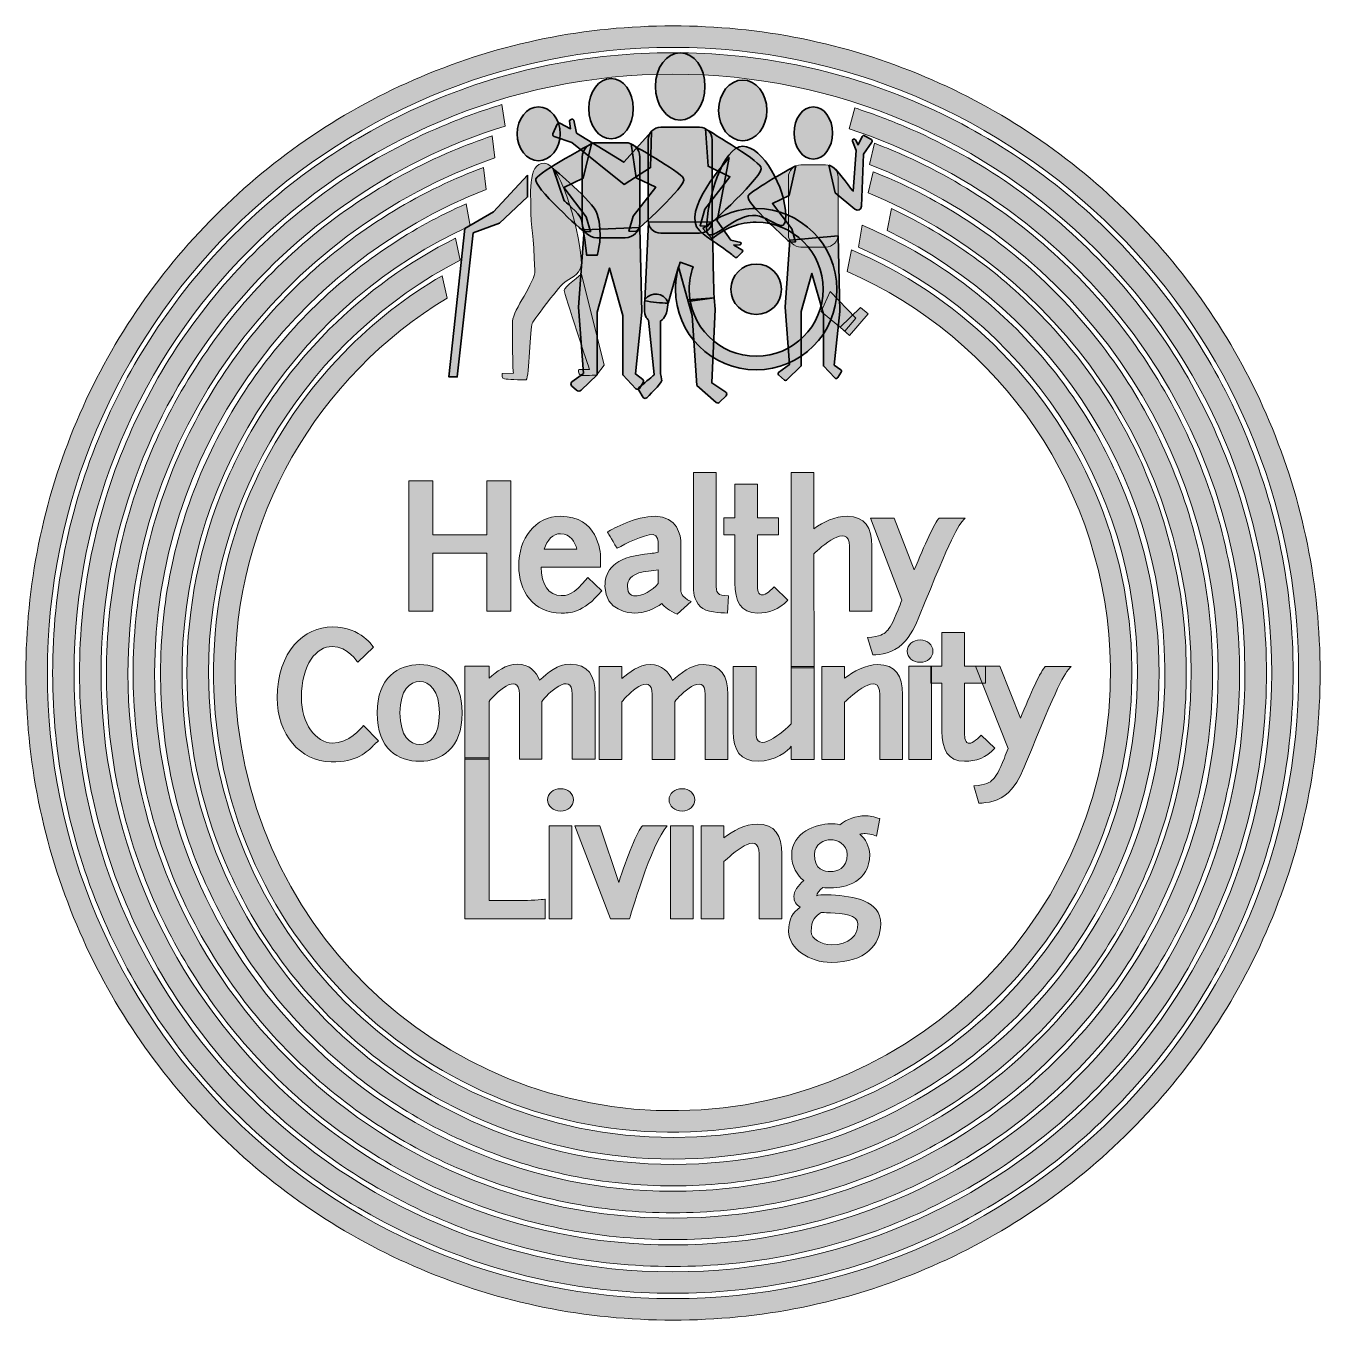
# Model space of a CAD drawing. Header units: inches. Extents: x 1385 to 2350, y -986 to -22.
import ezdxf

# ---------------------------------------------------------------- set-up
doc = ezdxf.new("R2010")
doc.units = ezdxf.units.IN
doc.header["$MEASUREMENT"] = 0
doc.layers.add('Layer 3', color=7, linetype='Continuous')

# ---------------------------------------------------------------- blocks, each defined once
blk = doc.blocks.new('block 10')
at = {"layer": 'Layer 3', "true_color": 0xffffff}
h = blk.add_hatch(color=7, dxfattribs=at)
h.dxf.hatch_style = 2
edge = h.paths.add_edge_path()
edge.add_spline(control_points=[(1632.67, -495.96), (1632.67, -495.96), (1625.36, -484.25), (1613.64, -484.25), (1602.17, -484.25), (1590.71, -496.97), (1590.71, -522.55), (1590.71, -541.58), (1601.29, -555.82), (1613.77, -556.2), (1625.86, -556.57), (1635.19, -545.23), (1636.83, -543.22), (1636.83, -543.22), (1648.17, -554.56), (1648.17, -554.56), (1646.66, -555.82), (1645.02, -557.08), (1644.51, -557.83), (1639.98, -562.37), (1631.91, -570.69), (1612.89, -570.18), (1589.57, -569.68), (1572.69, -549.77), (1572.69, -522.55), (1572.69, -487.9), (1592.72, -469.63), (1613.77, -469.63), (1635.57, -469.63), (1644.39, -484.88), (1644.39, -484.88), (1644.39, -484.88), (1632.67, -495.96), (1632.67, -495.96)], knot_values=[0, 0, 0, 0, 1, 1, 1, 2, 2, 2, 3, 3, 3, 4, 4, 4, 5, 5, 5, 6, 6, 6, 7, 7, 7, 8, 8, 8, 9, 9, 9, 10, 10, 10, 11, 11, 11, 11], degree=3, periodic=1)
h = blk.add_hatch(color=7, dxfattribs=at)
h.dxf.hatch_style = 2
edge = h.paths.add_edge_path()
edge.add_spline(control_points=[(2051.68, -479.41), (2057.1, -479.41), (2061.13, -482.94), (2061.13, -487.72), (2061.13, -492.51), (2057.1, -496.04), (2051.68, -496.04), (2046.14, -496.04), (2041.98, -492.51), (2041.98, -487.72), (2041.98, -482.94), (2046.14, -479.41), (2051.68, -479.41)], knot_values=[0, 0, 0, 0, 1, 1, 1, 2, 2, 2, 3, 3, 3, 4, 4, 4, 4], degree=3, periodic=1)
h.paths.add_polyline_path([(2060, -498.86), (2060, -568.43), (2043.11, -568.43), (2043.11, -498.86)])
h = blk.add_hatch(color=7, dxfattribs=at)
h.dxf.hatch_style = 2
edge = h.paths.add_edge_path()
edge.add_spline(control_points=[(2059.52, -498.86), (2059.52, -498.86), (2067.84, -498.86), (2067.84, -498.86), (2067.84, -498.86), (2067.84, -473.91), (2067.84, -473.91), (2067.84, -473.91), (2084.72, -473.91), (2084.72, -473.91), (2084.72, -473.91), (2084.72, -498.86), (2084.72, -498.86), (2084.72, -498.86), (2100.35, -498.86), (2100.35, -498.86), (2100.35, -498.86), (2100.35, -511.59), (2100.35, -511.59), (2100.35, -511.59), (2084.72, -511.59), (2084.72, -511.59), (2084.72, -511.59), (2084.72, -547.38), (2084.72, -547.38), (2084.72, -550.9), (2084.59, -555.31), (2087.37, -556.2), (2089.63, -556.95), (2093.16, -554.3), (2097.07, -550.4), (2097.07, -550.4), (2107.28, -560.1), (2107.28, -560.1), (2100.47, -567.28), (2093.42, -569.8), (2084.72, -569.8), (2072.25, -569.8), (2067.84, -560.86), (2067.84, -547.38), (2067.84, -547.38), (2067.84, -511.59), (2067.84, -511.59), (2067.84, -511.59), (2059.52, -511.59), (2059.52, -511.59), (2059.52, -511.59), (2059.52, -498.86), (2059.52, -498.86)], knot_values=[0, 0, 0, 0, 1, 1, 1, 2, 2, 2, 3, 3, 3, 4, 4, 4, 5, 5, 5, 6, 6, 6, 7, 7, 7, 8, 8, 8, 9, 9, 9, 10, 10, 10, 11, 11, 11, 12, 12, 12, 13, 13, 13, 14, 14, 14, 15, 15, 15, 16, 16, 16, 16], degree=3, periodic=1)
h = blk.add_hatch(color=7, dxfattribs=at)
h.dxf.hatch_style = 2
edge = h.paths.add_edge_path()
edge.add_spline(control_points=[(1678.86, -497.73), (1694.74, -497.73), (1710.49, -507.43), (1710.49, -533.77), (1710.49, -560.35), (1694.74, -569.8), (1678.86, -569.8), (1662.86, -569.8), (1647.11, -560.98), (1647.11, -533.77), (1647.11, -507.3), (1662.86, -497.73), (1678.86, -497.73)], knot_values=[0, 0, 0, 0, 1, 1, 1, 2, 2, 2, 3, 3, 3, 4, 4, 4, 4], degree=3, periodic=1)
edge = h.paths.add_edge_path()
edge.add_spline(control_points=[(1678.86, -510.33), (1671.55, -510.33), (1664.12, -516.5), (1664.12, -533.77), (1664.12, -550.78), (1671.55, -557.33), (1678.86, -557.33), (1686.04, -557.33), (1693.48, -551.15), (1693.48, -533.77), (1693.48, -517.13), (1686.04, -510.33), (1678.86, -510.33)], knot_values=[0, 0, 0, 0, 1, 1, 1, 2, 2, 2, 3, 3, 3, 4, 4, 4, 4], degree=3, periodic=1)
h = blk.add_hatch(color=7, dxfattribs=at)
h.dxf.hatch_style = 2
edge = h.paths.add_edge_path()
edge.add_spline(control_points=[(1712.62, -568.11), (1712.62, -568.11), (1712.46, -568.11), (1712.46, -568.11), (1712.46, -568.11), (1712.46, -498.81), (1712.46, -498.81), (1712.46, -498.81), (1730.47, -498.81), (1730.47, -498.81), (1730.47, -498.81), (1730.47, -507.75), (1730.47, -507.75), (1736.14, -503.22), (1742.95, -497.42), (1751.52, -497.42), (1760.34, -497.42), (1765.63, -502.97), (1768.15, -509.39), (1774.2, -503.97), (1781.38, -497.42), (1790.96, -497.42), (1804.19, -497.42), (1809.48, -505.86), (1809.48, -519.72), (1809.48, -519.72), (1809.48, -568.11), (1809.48, -568.11), (1809.48, -568.11), (1792.47, -568.11), (1792.47, -568.11), (1792.47, -568.11), (1792.47, -519.72), (1792.47, -519.72), (1792.47, -501.7), (1773.19, -520.1), (1769.91, -525.14), (1769.91, -525.14), (1769.91, -568.11), (1769.91, -568.11), (1769.91, -568.11), (1753.03, -568.11), (1753.03, -568.11), (1753.03, -568.11), (1753.03, -519.72), (1753.03, -519.72), (1753.03, -501.83), (1734.13, -520.1), (1730.47, -525.14), (1730.47, -525.14), (1730.47, -568.11), (1730.47, -568.11), (1730.47, -568.11), (1730.38, -568.11), (1730.38, -568.11), (1730.38, -568.11), (1712.62, -568.11), (1712.62, -568.11)], knot_values=[0, 0, 0, 0, 1, 1, 1, 2, 2, 2, 3, 3, 3, 4, 4, 4, 5, 5, 5, 6, 6, 6, 7, 7, 7, 8, 8, 8, 9, 9, 9, 10, 10, 10, 11, 11, 11, 12, 12, 12, 13, 13, 13, 14, 14, 14, 15, 15, 15, 16, 16, 16, 17, 17, 17, 18, 18, 18, 19, 19, 19, 19], degree=3, periodic=1)
h = blk.add_hatch(color=7, dxfattribs=at)
h.dxf.hatch_style = 2
edge = h.paths.add_edge_path()
edge.add_spline(control_points=[(1812.44, -568.42), (1812.44, -568.42), (1812.44, -499.11), (1812.44, -499.11), (1812.44, -499.11), (1829.45, -499.11), (1829.45, -499.11), (1829.45, -499.11), (1829.45, -508.06), (1829.45, -508.06), (1835.12, -503.52), (1841.92, -497.73), (1850.49, -497.73), (1859.31, -497.73), (1864.61, -503.27), (1867.13, -509.7), (1873.17, -504.28), (1880.36, -497.73), (1889.93, -497.73), (1903.16, -497.73), (1908.46, -506.17), (1908.46, -520.03), (1908.46, -520.03), (1908.46, -568.42), (1908.46, -568.42), (1908.46, -568.42), (1891.45, -568.42), (1891.45, -568.42), (1891.45, -568.42), (1891.45, -520.03), (1891.45, -520.03), (1891.45, -502.01), (1872.17, -520.41), (1868.89, -525.45), (1868.89, -525.45), (1868.89, -568.42), (1868.89, -568.42), (1868.89, -568.42), (1852, -568.42), (1852, -568.42), (1852, -568.42), (1852, -520.03), (1852, -520.03), (1852, -502.14), (1833.1, -520.41), (1829.45, -525.45), (1829.45, -525.45), (1829.45, -568.42), (1829.45, -568.42), (1829.45, -568.42), (1812.44, -568.42), (1812.44, -568.42)], knot_values=[0, 0, 0, 0, 1, 1, 1, 2, 2, 2, 3, 3, 3, 4, 4, 4, 5, 5, 5, 6, 6, 6, 7, 7, 7, 8, 8, 8, 9, 9, 9, 10, 10, 10, 11, 11, 11, 12, 12, 12, 13, 13, 13, 14, 14, 14, 15, 15, 15, 16, 16, 16, 17, 17, 17, 17], degree=3, periodic=1)
h = blk.add_hatch(color=7, dxfattribs=at)
h.dxf.hatch_style = 2
edge = h.paths.add_edge_path()
edge.add_spline(control_points=[(1955.58, -541.83), (1955.58, -541.83), (1955.58, -499.11), (1955.58, -499.11), (1955.58, -499.11), (1972.59, -499.11), (1972.59, -499.11), (1972.59, -499.11), (1972.59, -568.42), (1972.59, -568.42), (1972.59, -568.42), (1955.58, -568.42), (1955.58, -568.42), (1955.58, -568.42), (1955.58, -558.46), (1955.58, -558.46), (1953.56, -562.12), (1943.1, -569.8), (1930.88, -569.8), (1917.65, -569.8), (1912.36, -561.36), (1912.36, -547.5), (1912.36, -547.5), (1912.36, -499.11), (1912.36, -499.11), (1912.36, -499.11), (1929.37, -499.11), (1929.37, -499.11), (1929.37, -499.11), (1929.37, -547.5), (1929.37, -547.5), (1928.23, -566.53), (1950.54, -547), (1955.58, -541.83)], knot_values=[0, 0, 0, 0, 1, 1, 1, 2, 2, 2, 3, 3, 3, 4, 4, 4, 5, 5, 5, 6, 6, 6, 7, 7, 7, 8, 8, 8, 9, 9, 9, 10, 10, 10, 11, 11, 11, 11], degree=3, periodic=1)
h = blk.add_hatch(color=7, dxfattribs=at)
h.dxf.hatch_style = 2
edge = h.paths.add_edge_path()
edge.add_spline(control_points=[(1978.25, -568.42), (1978.25, -568.42), (1978.25, -499.11), (1978.25, -499.11), (1978.25, -499.11), (1995.26, -499.11), (1995.26, -499.11), (1995.26, -499.11), (1995.26, -507.93), (1995.26, -507.93), (2002.19, -502.77), (2011.01, -497.73), (2020.09, -497.73), (2033.19, -497.73), (2038.48, -506.17), (2038.48, -520.03), (2038.48, -520.03), (2038.48, -568.42), (2038.48, -568.42), (2038.48, -568.42), (2021.6, -568.42), (2021.6, -568.42), (2021.6, -568.42), (2021.6, -520.03), (2021.6, -520.03), (2021.6, -501.26), (2000.43, -520.91), (1995.26, -525.7), (1995.26, -525.7), (1995.26, -568.42), (1995.26, -568.42), (1995.26, -568.42), (1978.25, -568.42), (1978.25, -568.42)], knot_values=[0, 0, 0, 0, 1, 1, 1, 2, 2, 2, 3, 3, 3, 4, 4, 4, 5, 5, 5, 6, 6, 6, 7, 7, 7, 8, 8, 8, 9, 9, 9, 10, 10, 10, 11, 11, 11, 11], degree=3, periodic=1)
h = blk.add_hatch(color=7, dxfattribs=at)
h.dxf.hatch_style = 2
edge = h.paths.add_edge_path()
edge.add_spline(control_points=[(2110.89, -498.81), (2110.89, -498.81), (2126.3, -537.67), (2126.3, -537.67), (2133.74, -519.65), (2141.67, -501.89), (2144.82, -499.11), (2144.82, -499.11), (2164.23, -499.11), (2164.23, -499.11), (2158.31, -504.91), (2154.15, -513.1), (2130.21, -571.57), (2127.44, -578.5), (2123.78, -586.94), (2117.35, -592.99), (2110.42, -599.79), (2101.48, -600.68), (2095.3, -601.05), (2095.3, -601.05), (2091.52, -587.95), (2091.52, -587.95), (2100.85, -587.44), (2103.62, -585.55), (2105.64, -583.41), (2107.9, -581.4), (2110.42, -576.99), (2114.33, -567.41), (2115.21, -564.89), (2116.09, -562.62), (2117.1, -560.23), (2117.1, -560.23), (2092.91, -498.91), (2092.91, -498.91), (2092.91, -498.91), (2110.89, -498.81), (2110.89, -498.81)], knot_values=[0, 0, 0, 0, 1, 1, 1, 2, 2, 2, 3, 3, 3, 4, 4, 4, 5, 5, 5, 6, 6, 6, 7, 7, 7, 8, 8, 8, 9, 9, 9, 10, 10, 10, 11, 11, 11, 12, 12, 12, 12], degree=3, periodic=1)
at = {"layer": 'Layer 3', "lineweight": 0}
blk.add_lwpolyline([(2060, -498.86), (2060, -568.43), (2043.11, -568.43), (2043.11, -498.86), (2060, -498.86)], dxfattribs=at)
for points, knots in [([(1632.67, -495.96), (1632.67, -495.96), (1625.36, -484.25), (1613.64, -484.25), (1602.17, -484.25), (1590.71, -496.97), (1590.71, -522.55), (1590.71, -541.58), (1601.29, -555.82), (1613.77, -556.2), (1625.86, -556.57), (1635.19, -545.23), (1636.83, -543.22), (1636.83, -543.22), (1648.17, -554.56), (1648.17, -554.56), (1646.66, -555.82), (1645.02, -557.08), (1644.51, -557.83), (1639.98, -562.37), (1631.91, -570.69), (1612.89, -570.18), (1589.57, -569.68), (1572.69, -549.77), (1572.69, -522.55), (1572.69, -487.9), (1592.72, -469.63), (1613.77, -469.63), (1635.57, -469.63), (1644.39, -484.88), (1644.39, -484.88), (1644.39, -484.88), (1632.67, -495.96), (1632.67, -495.96)], [0, 0, 0, 0, 1, 1, 1, 2, 2, 2, 3, 3, 3, 4, 4, 4, 5, 5, 5, 6, 6, 6, 7, 7, 7, 8, 8, 8, 9, 9, 9, 10, 10, 10, 11, 11, 11, 11]), ([(2051.68, -479.41), (2057.1, -479.41), (2061.13, -482.94), (2061.13, -487.72), (2061.13, -492.51), (2057.1, -496.04), (2051.68, -496.04), (2046.14, -496.04), (2041.98, -492.51), (2041.98, -487.72), (2041.98, -482.94), (2046.14, -479.41), (2051.68, -479.41)], [0, 0, 0, 0, 1, 1, 1, 2, 2, 2, 3, 3, 3, 4, 4, 4, 4]), ([(2059.52, -498.86), (2059.52, -498.86), (2067.84, -498.86), (2067.84, -498.86), (2067.84, -498.86), (2067.84, -473.91), (2067.84, -473.91), (2067.84, -473.91), (2084.72, -473.91), (2084.72, -473.91), (2084.72, -473.91), (2084.72, -498.86), (2084.72, -498.86), (2084.72, -498.86), (2100.35, -498.86), (2100.35, -498.86), (2100.35, -498.86), (2100.35, -511.59), (2100.35, -511.59), (2100.35, -511.59), (2084.72, -511.59), (2084.72, -511.59), (2084.72, -511.59), (2084.72, -547.38), (2084.72, -547.38), (2084.72, -550.9), (2084.59, -555.31), (2087.37, -556.2), (2089.63, -556.95), (2093.16, -554.3), (2097.07, -550.4), (2097.07, -550.4), (2107.28, -560.1), (2107.28, -560.1), (2100.47, -567.28), (2093.42, -569.8), (2084.72, -569.8), (2072.25, -569.8), (2067.84, -560.86), (2067.84, -547.38), (2067.84, -547.38), (2067.84, -511.59), (2067.84, -511.59), (2067.84, -511.59), (2059.52, -511.59), (2059.52, -511.59), (2059.52, -511.59), (2059.52, -498.86), (2059.52, -498.86)], [0, 0, 0, 0, 1, 1, 1, 2, 2, 2, 3, 3, 3, 4, 4, 4, 5, 5, 5, 6, 6, 6, 7, 7, 7, 8, 8, 8, 9, 9, 9, 10, 10, 10, 11, 11, 11, 12, 12, 12, 13, 13, 13, 14, 14, 14, 15, 15, 15, 16, 16, 16, 16]), ([(1678.86, -497.73), (1694.74, -497.73), (1710.49, -507.43), (1710.49, -533.77), (1710.49, -560.35), (1694.74, -569.8), (1678.86, -569.8), (1662.86, -569.8), (1647.11, -560.98), (1647.11, -533.77), (1647.11, -507.3), (1662.86, -497.73), (1678.86, -497.73)], [0, 0, 0, 0, 1, 1, 1, 2, 2, 2, 3, 3, 3, 4, 4, 4, 4]), ([(1712.62, -568.11), (1712.62, -568.11), (1712.46, -568.11), (1712.46, -568.11), (1712.46, -568.11), (1712.46, -498.81), (1712.46, -498.81), (1712.46, -498.81), (1730.47, -498.81), (1730.47, -498.81), (1730.47, -498.81), (1730.47, -507.75), (1730.47, -507.75), (1736.14, -503.22), (1742.95, -497.42), (1751.52, -497.42), (1760.34, -497.42), (1765.63, -502.97), (1768.15, -509.39), (1774.2, -503.97), (1781.38, -497.42), (1790.96, -497.42), (1804.19, -497.42), (1809.48, -505.86), (1809.48, -519.72), (1809.48, -519.72), (1809.48, -568.11), (1809.48, -568.11), (1809.48, -568.11), (1792.47, -568.11), (1792.47, -568.11), (1792.47, -568.11), (1792.47, -519.72), (1792.47, -519.72), (1792.47, -501.7), (1773.19, -520.1), (1769.91, -525.14), (1769.91, -525.14), (1769.91, -568.11), (1769.91, -568.11), (1769.91, -568.11), (1753.03, -568.11), (1753.03, -568.11), (1753.03, -568.11), (1753.03, -519.72), (1753.03, -519.72), (1753.03, -501.83), (1734.13, -520.1), (1730.47, -525.14), (1730.47, -525.14), (1730.47, -568.11), (1730.47, -568.11), (1730.47, -568.11), (1730.38, -568.11), (1730.38, -568.11), (1730.38, -568.11), (1712.62, -568.11), (1712.62, -568.11)], [0, 0, 0, 0, 1, 1, 1, 2, 2, 2, 3, 3, 3, 4, 4, 4, 5, 5, 5, 6, 6, 6, 7, 7, 7, 8, 8, 8, 9, 9, 9, 10, 10, 10, 11, 11, 11, 12, 12, 12, 13, 13, 13, 14, 14, 14, 15, 15, 15, 16, 16, 16, 17, 17, 17, 18, 18, 18, 19, 19, 19, 19]), ([(1812.44, -568.42), (1812.44, -568.42), (1812.44, -499.11), (1812.44, -499.11), (1812.44, -499.11), (1829.45, -499.11), (1829.45, -499.11), (1829.45, -499.11), (1829.45, -508.06), (1829.45, -508.06), (1835.12, -503.52), (1841.92, -497.73), (1850.49, -497.73), (1859.31, -497.73), (1864.61, -503.27), (1867.13, -509.7), (1873.17, -504.28), (1880.36, -497.73), (1889.93, -497.73), (1903.16, -497.73), (1908.46, -506.17), (1908.46, -520.03), (1908.46, -520.03), (1908.46, -568.42), (1908.46, -568.42), (1908.46, -568.42), (1891.45, -568.42), (1891.45, -568.42), (1891.45, -568.42), (1891.45, -520.03), (1891.45, -520.03), (1891.45, -502.01), (1872.17, -520.41), (1868.89, -525.45), (1868.89, -525.45), (1868.89, -568.42), (1868.89, -568.42), (1868.89, -568.42), (1852, -568.42), (1852, -568.42), (1852, -568.42), (1852, -520.03), (1852, -520.03), (1852, -502.14), (1833.1, -520.41), (1829.45, -525.45), (1829.45, -525.45), (1829.45, -568.42), (1829.45, -568.42), (1829.45, -568.42), (1812.44, -568.42), (1812.44, -568.42)], [0, 0, 0, 0, 1, 1, 1, 2, 2, 2, 3, 3, 3, 4, 4, 4, 5, 5, 5, 6, 6, 6, 7, 7, 7, 8, 8, 8, 9, 9, 9, 10, 10, 10, 11, 11, 11, 12, 12, 12, 13, 13, 13, 14, 14, 14, 15, 15, 15, 16, 16, 16, 17, 17, 17, 17]), ([(1955.58, -541.83), (1955.58, -541.83), (1955.58, -499.11), (1955.58, -499.11), (1955.58, -499.11), (1972.59, -499.11), (1972.59, -499.11), (1972.59, -499.11), (1972.59, -568.42), (1972.59, -568.42), (1972.59, -568.42), (1955.58, -568.42), (1955.58, -568.42), (1955.58, -568.42), (1955.58, -558.46), (1955.58, -558.46), (1953.56, -562.12), (1943.1, -569.8), (1930.88, -569.8), (1917.65, -569.8), (1912.36, -561.36), (1912.36, -547.5), (1912.36, -547.5), (1912.36, -499.11), (1912.36, -499.11), (1912.36, -499.11), (1929.37, -499.11), (1929.37, -499.11), (1929.37, -499.11), (1929.37, -547.5), (1929.37, -547.5), (1928.23, -566.53), (1950.54, -547), (1955.58, -541.83)], [0, 0, 0, 0, 1, 1, 1, 2, 2, 2, 3, 3, 3, 4, 4, 4, 5, 5, 5, 6, 6, 6, 7, 7, 7, 8, 8, 8, 9, 9, 9, 10, 10, 10, 11, 11, 11, 11]), ([(1978.25, -568.42), (1978.25, -568.42), (1978.25, -499.11), (1978.25, -499.11), (1978.25, -499.11), (1995.26, -499.11), (1995.26, -499.11), (1995.26, -499.11), (1995.26, -507.93), (1995.26, -507.93), (2002.19, -502.77), (2011.01, -497.73), (2020.09, -497.73), (2033.19, -497.73), (2038.48, -506.17), (2038.48, -520.03), (2038.48, -520.03), (2038.48, -568.42), (2038.48, -568.42), (2038.48, -568.42), (2021.6, -568.42), (2021.6, -568.42), (2021.6, -568.42), (2021.6, -520.03), (2021.6, -520.03), (2021.6, -501.26), (2000.43, -520.91), (1995.26, -525.7), (1995.26, -525.7), (1995.26, -568.42), (1995.26, -568.42), (1995.26, -568.42), (1978.25, -568.42), (1978.25, -568.42)], [0, 0, 0, 0, 1, 1, 1, 2, 2, 2, 3, 3, 3, 4, 4, 4, 5, 5, 5, 6, 6, 6, 7, 7, 7, 8, 8, 8, 9, 9, 9, 10, 10, 10, 11, 11, 11, 11]), ([(2110.89, -498.81), (2110.89, -498.81), (2126.3, -537.67), (2126.3, -537.67), (2133.74, -519.65), (2141.67, -501.89), (2144.82, -499.11), (2144.82, -499.11), (2164.23, -499.11), (2164.23, -499.11), (2158.31, -504.91), (2154.15, -513.1), (2130.21, -571.57), (2127.44, -578.5), (2123.78, -586.94), (2117.35, -592.99), (2110.42, -599.79), (2101.48, -600.68), (2095.3, -601.05), (2095.3, -601.05), (2091.52, -587.95), (2091.52, -587.95), (2100.85, -587.44), (2103.62, -585.55), (2105.64, -583.41), (2107.9, -581.4), (2110.42, -576.99), (2114.33, -567.41), (2115.21, -564.89), (2116.09, -562.62), (2117.1, -560.23), (2117.1, -560.23), (2092.91, -498.91), (2092.91, -498.91), (2092.91, -498.91), (2110.89, -498.81), (2110.89, -498.81)], [0, 0, 0, 0, 1, 1, 1, 2, 2, 2, 3, 3, 3, 4, 4, 4, 5, 5, 5, 6, 6, 6, 7, 7, 7, 8, 8, 8, 9, 9, 9, 10, 10, 10, 11, 11, 11, 12, 12, 12, 12]), ([(1678.86, -510.33), (1671.55, -510.33), (1664.12, -516.5), (1664.12, -533.77), (1664.12, -550.78), (1671.55, -557.33), (1678.86, -557.33), (1686.04, -557.33), (1693.48, -551.15), (1693.48, -533.77), (1693.48, -517.13), (1686.04, -510.33), (1678.86, -510.33)], [0, 0, 0, 0, 1, 1, 1, 2, 2, 2, 3, 3, 3, 4, 4, 4, 4])]:
    blk.add_open_spline(points, degree=3, knots=knots, dxfattribs=at)
blk = doc.blocks.new('block 11')
at = {"layer": 'Layer 3', "true_color": 0xffffff}
h = blk.add_hatch(color=7, dxfattribs=at)
h.dxf.hatch_style = 2
edge = h.paths.add_edge_path()
edge.add_spline(control_points=[(1899.59, -354.62), (1899.59, -354.62), (1899.59, -437.03), (1899.59, -437.03), (1899.59, -444.71), (1900.35, -446.35), (1908.79, -446.48), (1908.79, -446.48), (1908.16, -459.33), (1908.16, -459.33), (1902.62, -459.33), (1892.16, -458.82), (1887.87, -454.67), (1882.71, -449.5), (1882.71, -443.07), (1882.71, -438.54), (1882.71, -438.54), (1882.71, -354.62), (1882.71, -354.62), (1882.71, -354.62), (1899.59, -354.62), (1899.59, -354.62)], knot_values=[0, 0, 0, 0, 1, 1, 1, 2, 2, 2, 3, 3, 3, 4, 4, 4, 5, 5, 5, 6, 6, 6, 7, 7, 7, 7], degree=3, periodic=1)
h = blk.add_hatch(color=7, dxfattribs=at)
h.dxf.hatch_style = 2
edge = h.paths.add_edge_path()
edge.add_spline(control_points=[(1955.58, -500.11), (1955.58, -500.11), (1955.51, -354.62), (1955.51, -354.62), (1955.51, -354.62), (1972.52, -354.62), (1972.52, -354.62), (1972.52, -354.62), (1972.52, -396.58), (1972.52, -396.58), (1979.45, -391.41), (1988.27, -387.25), (1997.34, -387.25), (2010.45, -387.25), (2015.74, -395.7), (2015.74, -409.56), (2015.74, -409.56), (2015.74, -457.94), (2015.74, -457.94), (2015.74, -457.94), (1998.86, -457.94), (1998.86, -457.94), (1998.86, -457.94), (1998.86, -409.56), (1998.86, -409.56), (1998.86, -391.16), (1976.8, -410.69), (1972.52, -415.23), (1972.52, -415.23), (1972.59, -500.11), (1972.59, -500.11), (1972.59, -500.11), (1955.58, -500.11), (1955.58, -500.11)], knot_values=[0, 0, 0, 0, 1, 1, 1, 2, 2, 2, 3, 3, 3, 4, 4, 4, 5, 5, 5, 6, 6, 6, 7, 7, 7, 8, 8, 8, 9, 9, 9, 10, 10, 10, 11, 11, 11, 11], degree=3, periodic=1)
h = blk.add_hatch(color=7, dxfattribs=at)
h.dxf.hatch_style = 2
h.paths.add_polyline_path([(1670.78, -457.94), (1670.78, -360.92), (1688.54, -360.92), (1688.54, -400.99), (1728.87, -400.99), (1728.87, -360.92), (1746.63, -360.92), (1746.63, -457.94), (1728.87, -457.94), (1728.87, -414.72), (1688.54, -414.72), (1688.54, -457.94)])
h = blk.add_hatch(color=7, dxfattribs=at)
h.dxf.hatch_style = 2
edge = h.paths.add_edge_path()
edge.add_spline(control_points=[(1905.26, -388.39), (1905.26, -388.39), (1913.58, -388.39), (1913.58, -388.39), (1913.58, -388.39), (1913.58, -363.44), (1913.58, -363.44), (1913.58, -363.44), (1930.46, -363.44), (1930.46, -363.44), (1930.46, -363.44), (1930.46, -388.39), (1930.46, -388.39), (1930.46, -388.39), (1946.08, -388.39), (1946.08, -388.39), (1946.08, -388.39), (1946.08, -401.11), (1946.08, -401.11), (1946.08, -401.11), (1930.46, -401.11), (1930.46, -401.11), (1930.46, -401.11), (1930.46, -436.9), (1930.46, -436.9), (1930.46, -440.43), (1930.33, -444.84), (1933.11, -445.72), (1935.37, -446.48), (1938.9, -443.83), (1942.81, -439.92), (1942.81, -439.92), (1953.02, -449.63), (1953.02, -449.63), (1946.21, -456.81), (1939.15, -459.33), (1930.46, -459.33), (1917.99, -459.33), (1913.58, -450.38), (1913.58, -436.9), (1913.58, -436.9), (1913.58, -401.11), (1913.58, -401.11), (1913.58, -401.11), (1905.26, -401.11), (1905.26, -401.11), (1905.26, -401.11), (1905.26, -388.39), (1905.26, -388.39)], knot_values=[0, 0, 0, 0, 1, 1, 1, 2, 2, 2, 3, 3, 3, 4, 4, 4, 5, 5, 5, 6, 6, 6, 7, 7, 7, 8, 8, 8, 9, 9, 9, 10, 10, 10, 11, 11, 11, 12, 12, 12, 13, 13, 13, 14, 14, 14, 15, 15, 15, 16, 16, 16, 16], degree=3, periodic=1)
h = blk.add_hatch(color=7, dxfattribs=at)
h.dxf.hatch_style = 2
edge = h.paths.add_edge_path()
edge.add_spline(control_points=[(1783.8, -387.25), (1811.27, -387.25), (1813.54, -413.21), (1813.54, -418.25), (1813.54, -418.25), (1813.54, -425.06), (1813.54, -425.06), (1813.54, -425.06), (1769.31, -425.06), (1769.31, -425.06), (1769.31, -437.78), (1774.6, -446.35), (1784.31, -446.35), (1787.2, -446.35), (1793.25, -446.73), (1803.96, -432.87), (1803.96, -432.87), (1814.42, -442.7), (1814.42, -442.7), (1800.43, -459.96), (1789.85, -459.33), (1784.31, -459.33), (1763.14, -459.33), (1752.55, -442.95), (1752.55, -424.05), (1752.55, -404.01), (1764.77, -387.25), (1783.8, -387.25)], knot_values=[0, 0, 0, 0, 1, 1, 1, 2, 2, 2, 3, 3, 3, 4, 4, 4, 5, 5, 5, 6, 6, 6, 7, 7, 7, 8, 8, 8, 9, 9, 9, 9], degree=3, periodic=1)
edge = h.paths.add_edge_path()
edge.add_spline(control_points=[(1771.45, -411.82), (1771.45, -411.82), (1795.9, -411.82), (1795.9, -411.82), (1794.51, -406.41), (1791.11, -400.23), (1783.8, -400.23), (1777.88, -400.23), (1773.97, -404.77), (1771.45, -411.82)], knot_values=[0, 0, 0, 0, 1, 1, 1, 2, 2, 2, 3, 3, 3, 3], degree=3, periodic=1)
h = blk.add_hatch(color=7, dxfattribs=at)
h.dxf.hatch_style = 2
edge = h.paths.add_edge_path()
edge.add_spline(control_points=[(1818.7, -398.85), (1823.11, -396.33), (1839.62, -387.25), (1854.23, -387.25), (1870.74, -387.25), (1873.39, -401.24), (1873.39, -408.04), (1873.39, -408.04), (1873.39, -442.95), (1873.39, -442.95), (1873.39, -443.33), (1873.26, -447.23), (1880.95, -450.76), (1880.95, -450.76), (1870.61, -460.08), (1870.61, -460.08), (1864.57, -457.69), (1861.04, -454.92), (1859.27, -452.15), (1853.73, -456.43), (1846.42, -459.33), (1838.61, -459.33), (1835.58, -459.33), (1816.81, -457.94), (1816.81, -439.42), (1816.81, -430.22), (1820.72, -419.26), (1843.27, -415.98), (1851.84, -414.85), (1853.73, -414.72), (1856.5, -413.97), (1856.5, -413.97), (1856.5, -408.04), (1856.5, -408.04), (1856.5, -406.15), (1856.12, -400.86), (1852.72, -400.86), (1845.16, -400.86), (1832.31, -407.67), (1825.88, -411.07), (1821.35, -403.76), (1818.7, -398.85), (1818.7, -398.85)], knot_values=[0, 0, 0, 0, 1, 1, 1, 2, 2, 2, 3, 3, 3, 4, 4, 4, 5, 5, 5, 6, 6, 6, 7, 7, 7, 8, 8, 8, 9, 9, 9, 10, 10, 10, 11, 11, 11, 12, 12, 12, 13, 13, 13, 14, 14, 14, 14], degree=3, periodic=1)
edge = h.paths.add_edge_path()
edge.add_spline(control_points=[(1856.5, -437.4), (1856.5, -437.4), (1856.5, -427.07), (1856.5, -427.07), (1854.61, -427.45), (1852.09, -427.7), (1849.32, -428.08), (1849.32, -428.08), (1845.29, -428.71), (1845.29, -428.71), (1835.84, -430.47), (1833.57, -435.14), (1833.57, -439.42), (1833.57, -445.72), (1837.47, -446.48), (1838.48, -446.6), (1844.78, -447.11), (1852.09, -442.44), (1856.5, -437.4)], knot_values=[0, 0, 0, 0, 1, 1, 1, 2, 2, 2, 3, 3, 3, 4, 4, 4, 5, 5, 5, 6, 6, 6, 6], degree=3, periodic=1)
h = blk.add_hatch(color=7, dxfattribs=at)
h.dxf.hatch_style = 2
edge = h.paths.add_edge_path()
edge.add_spline(control_points=[(2032.24, -388.64), (2032.24, -388.64), (2047.24, -427.2), (2047.24, -427.2), (2054.67, -409.18), (2062.61, -391.41), (2065.76, -388.64), (2065.76, -388.64), (2085.17, -388.64), (2085.17, -388.64), (2079.24, -394.44), (2075.08, -402.63), (2051.14, -461.09), (2048.37, -468.02), (2044.72, -476.47), (2038.29, -482.51), (2031.36, -489.32), (2022.41, -490.2), (2016.24, -490.58), (2016.24, -490.58), (2012.46, -477.47), (2012.46, -477.47), (2021.78, -476.97), (2024.56, -475.08), (2026.57, -472.94), (2028.84, -470.92), (2031.36, -466.51), (2035.27, -456.93), (2036.15, -454.41), (2037.03, -452.15), (2038.04, -449.75), (2038.04, -449.75), (2014.6, -388.64), (2014.6, -388.64), (2014.6, -388.64), (2032.24, -388.64), (2032.24, -388.64)], knot_values=[0, 0, 0, 0, 1, 1, 1, 2, 2, 2, 3, 3, 3, 4, 4, 4, 5, 5, 5, 6, 6, 6, 7, 7, 7, 8, 8, 8, 9, 9, 9, 10, 10, 10, 11, 11, 11, 12, 12, 12, 12], degree=3, periodic=1)
at = {"layer": 'Layer 3', "lineweight": 0}
blk.add_lwpolyline([(1670.78, -457.94), (1670.78, -360.92), (1688.54, -360.92), (1688.54, -400.99), (1728.87, -400.99), (1728.87, -360.92), (1746.63, -360.92), (1746.63, -457.94), (1728.87, -457.94), (1728.87, -414.72), (1688.54, -414.72), (1688.54, -457.94), (1670.78, -457.94)], dxfattribs=at)
for points, knots in [([(1899.59, -354.62), (1899.59, -354.62), (1899.59, -437.03), (1899.59, -437.03), (1899.59, -444.71), (1900.35, -446.35), (1908.79, -446.48), (1908.79, -446.48), (1908.16, -459.33), (1908.16, -459.33), (1902.62, -459.33), (1892.16, -458.82), (1887.87, -454.67), (1882.71, -449.5), (1882.71, -443.07), (1882.71, -438.54), (1882.71, -438.54), (1882.71, -354.62), (1882.71, -354.62), (1882.71, -354.62), (1899.59, -354.62), (1899.59, -354.62)], [0, 0, 0, 0, 1, 1, 1, 2, 2, 2, 3, 3, 3, 4, 4, 4, 5, 5, 5, 6, 6, 6, 7, 7, 7, 7]), ([(1955.58, -500.11), (1955.58, -500.11), (1955.51, -354.62), (1955.51, -354.62), (1955.51, -354.62), (1972.52, -354.62), (1972.52, -354.62), (1972.52, -354.62), (1972.52, -396.58), (1972.52, -396.58), (1979.45, -391.41), (1988.27, -387.25), (1997.34, -387.25), (2010.45, -387.25), (2015.74, -395.7), (2015.74, -409.56), (2015.74, -409.56), (2015.74, -457.94), (2015.74, -457.94), (2015.74, -457.94), (1998.86, -457.94), (1998.86, -457.94), (1998.86, -457.94), (1998.86, -409.56), (1998.86, -409.56), (1998.86, -391.16), (1976.8, -410.69), (1972.52, -415.23), (1972.52, -415.23), (1972.59, -500.11), (1972.59, -500.11), (1972.59, -500.11), (1955.58, -500.11), (1955.58, -500.11)], [0, 0, 0, 0, 1, 1, 1, 2, 2, 2, 3, 3, 3, 4, 4, 4, 5, 5, 5, 6, 6, 6, 7, 7, 7, 8, 8, 8, 9, 9, 9, 10, 10, 10, 11, 11, 11, 11]), ([(1905.26, -388.39), (1905.26, -388.39), (1913.58, -388.39), (1913.58, -388.39), (1913.58, -388.39), (1913.58, -363.44), (1913.58, -363.44), (1913.58, -363.44), (1930.46, -363.44), (1930.46, -363.44), (1930.46, -363.44), (1930.46, -388.39), (1930.46, -388.39), (1930.46, -388.39), (1946.08, -388.39), (1946.08, -388.39), (1946.08, -388.39), (1946.08, -401.11), (1946.08, -401.11), (1946.08, -401.11), (1930.46, -401.11), (1930.46, -401.11), (1930.46, -401.11), (1930.46, -436.9), (1930.46, -436.9), (1930.46, -440.43), (1930.33, -444.84), (1933.11, -445.72), (1935.37, -446.48), (1938.9, -443.83), (1942.81, -439.92), (1942.81, -439.92), (1953.02, -449.63), (1953.02, -449.63), (1946.21, -456.81), (1939.15, -459.33), (1930.46, -459.33), (1917.99, -459.33), (1913.58, -450.38), (1913.58, -436.9), (1913.58, -436.9), (1913.58, -401.11), (1913.58, -401.11), (1913.58, -401.11), (1905.26, -401.11), (1905.26, -401.11), (1905.26, -401.11), (1905.26, -388.39), (1905.26, -388.39)], [0, 0, 0, 0, 1, 1, 1, 2, 2, 2, 3, 3, 3, 4, 4, 4, 5, 5, 5, 6, 6, 6, 7, 7, 7, 8, 8, 8, 9, 9, 9, 10, 10, 10, 11, 11, 11, 12, 12, 12, 13, 13, 13, 14, 14, 14, 15, 15, 15, 16, 16, 16, 16]), ([(1783.8, -387.25), (1811.27, -387.25), (1813.54, -413.21), (1813.54, -418.25), (1813.54, -418.25), (1813.54, -425.06), (1813.54, -425.06), (1813.54, -425.06), (1769.31, -425.06), (1769.31, -425.06), (1769.31, -437.78), (1774.6, -446.35), (1784.31, -446.35), (1787.2, -446.35), (1793.25, -446.73), (1803.96, -432.87), (1803.96, -432.87), (1814.42, -442.7), (1814.42, -442.7), (1800.43, -459.96), (1789.85, -459.33), (1784.31, -459.33), (1763.14, -459.33), (1752.55, -442.95), (1752.55, -424.05), (1752.55, -404.01), (1764.77, -387.25), (1783.8, -387.25)], [0, 0, 0, 0, 1, 1, 1, 2, 2, 2, 3, 3, 3, 4, 4, 4, 5, 5, 5, 6, 6, 6, 7, 7, 7, 8, 8, 8, 9, 9, 9, 9]), ([(1818.7, -398.85), (1823.11, -396.33), (1839.62, -387.25), (1854.23, -387.25), (1870.74, -387.25), (1873.39, -401.24), (1873.39, -408.04), (1873.39, -408.04), (1873.39, -442.95), (1873.39, -442.95), (1873.39, -443.33), (1873.26, -447.23), (1880.95, -450.76), (1880.95, -450.76), (1870.61, -460.08), (1870.61, -460.08), (1864.57, -457.69), (1861.04, -454.92), (1859.27, -452.15), (1853.73, -456.43), (1846.42, -459.33), (1838.61, -459.33), (1835.58, -459.33), (1816.81, -457.94), (1816.81, -439.42), (1816.81, -430.22), (1820.72, -419.26), (1843.27, -415.98), (1851.84, -414.85), (1853.73, -414.72), (1856.5, -413.97), (1856.5, -413.97), (1856.5, -408.04), (1856.5, -408.04), (1856.5, -406.15), (1856.12, -400.86), (1852.72, -400.86), (1845.16, -400.86), (1832.31, -407.67), (1825.88, -411.07), (1821.35, -403.76), (1818.7, -398.85), (1818.7, -398.85)], [0, 0, 0, 0, 1, 1, 1, 2, 2, 2, 3, 3, 3, 4, 4, 4, 5, 5, 5, 6, 6, 6, 7, 7, 7, 8, 8, 8, 9, 9, 9, 10, 10, 10, 11, 11, 11, 12, 12, 12, 13, 13, 13, 14, 14, 14, 14]), ([(2032.24, -388.64), (2032.24, -388.64), (2047.24, -427.2), (2047.24, -427.2), (2054.67, -409.18), (2062.61, -391.41), (2065.76, -388.64), (2065.76, -388.64), (2085.17, -388.64), (2085.17, -388.64), (2079.24, -394.44), (2075.08, -402.63), (2051.14, -461.09), (2048.37, -468.02), (2044.72, -476.47), (2038.29, -482.51), (2031.36, -489.32), (2022.41, -490.2), (2016.24, -490.58), (2016.24, -490.58), (2012.46, -477.47), (2012.46, -477.47), (2021.78, -476.97), (2024.56, -475.08), (2026.57, -472.94), (2028.84, -470.92), (2031.36, -466.51), (2035.27, -456.93), (2036.15, -454.41), (2037.03, -452.15), (2038.04, -449.75), (2038.04, -449.75), (2014.6, -388.64), (2014.6, -388.64), (2014.6, -388.64), (2032.24, -388.64), (2032.24, -388.64)], [0, 0, 0, 0, 1, 1, 1, 2, 2, 2, 3, 3, 3, 4, 4, 4, 5, 5, 5, 6, 6, 6, 7, 7, 7, 8, 8, 8, 9, 9, 9, 10, 10, 10, 11, 11, 11, 12, 12, 12, 12]), ([(1771.45, -411.82), (1771.45, -411.82), (1795.9, -411.82), (1795.9, -411.82), (1794.51, -406.41), (1791.11, -400.23), (1783.8, -400.23), (1777.88, -400.23), (1773.97, -404.77), (1771.45, -411.82)], [0, 0, 0, 0, 1, 1, 1, 2, 2, 2, 3, 3, 3, 3]), ([(1856.5, -437.4), (1856.5, -437.4), (1856.5, -427.07), (1856.5, -427.07), (1854.61, -427.45), (1852.09, -427.7), (1849.32, -428.08), (1849.32, -428.08), (1845.29, -428.71), (1845.29, -428.71), (1835.84, -430.47), (1833.57, -435.14), (1833.57, -439.42), (1833.57, -445.72), (1837.47, -446.48), (1838.48, -446.6), (1844.78, -447.11), (1852.09, -442.44), (1856.5, -437.4)], [0, 0, 0, 0, 1, 1, 1, 2, 2, 2, 3, 3, 3, 4, 4, 4, 5, 5, 5, 6, 6, 6, 6])]:
    blk.add_open_spline(points, degree=3, knots=knots, dxfattribs=at)
blk = doc.blocks.new('block 12')
at = {"layer": 'Layer 3', "true_color": 0xffffff}
h = blk.add_hatch(color=7, dxfattribs=at)
h.dxf.hatch_style = 2
edge = h.paths.add_edge_path()
edge.add_spline(control_points=[(1730.48, -567.11), (1730.48, -567.11), (1730.48, -673.48), (1730.48, -673.48), (1730.48, -673.48), (1756.19, -673.48), (1756.19, -673.48), (1763.75, -673.48), (1772.32, -672.48), (1772.32, -672.48), (1772.32, -672.48), (1772.32, -687.22), (1772.32, -687.22), (1772.32, -687.22), (1712.46, -687.22), (1712.46, -687.22), (1712.46, -687.22), (1712.46, -567.11), (1712.46, -567.11), (1712.46, -567.11), (1730.48, -567.11), (1730.48, -567.11)], knot_values=[0, 0, 0, 0, 1, 1, 1, 2, 2, 2, 3, 3, 3, 4, 4, 4, 5, 5, 5, 6, 6, 6, 7, 7, 7, 7], degree=3, periodic=1)
h = blk.add_hatch(color=7, dxfattribs=at)
h.dxf.hatch_style = 2
edge = h.paths.add_edge_path()
edge.add_spline(control_points=[(1783.81, -590.19), (1789.23, -590.19), (1793.26, -593.72), (1793.26, -598.51), (1793.26, -603.3), (1789.23, -606.83), (1783.81, -606.83), (1778.26, -606.83), (1774.1, -603.3), (1774.1, -598.51), (1774.1, -593.72), (1778.26, -590.19), (1783.81, -590.19)], knot_values=[0, 0, 0, 0, 1, 1, 1, 2, 2, 2, 3, 3, 3, 4, 4, 4, 4], degree=3, periodic=1)
h.paths.add_polyline_path([(1792.12, -617.91), (1792.12, -687.22), (1775.24, -687.22), (1775.24, -617.91)])
h = blk.add_hatch(color=7, dxfattribs=at)
h.dxf.hatch_style = 2
edge = h.paths.add_edge_path()
edge.add_spline(control_points=[(1874.25, -590.19), (1879.67, -590.19), (1883.7, -593.72), (1883.7, -598.51), (1883.7, -603.3), (1879.67, -606.83), (1874.25, -606.83), (1868.71, -606.83), (1864.55, -603.3), (1864.55, -598.51), (1864.55, -593.72), (1868.71, -590.19), (1874.25, -590.19)], knot_values=[0, 0, 0, 0, 1, 1, 1, 2, 2, 2, 3, 3, 3, 4, 4, 4, 4], degree=3, periodic=1)
h.paths.add_polyline_path([(1882.57, -617.91), (1882.57, -687.22), (1865.68, -687.22), (1865.68, -617.91)])
h = blk.add_hatch(color=7, dxfattribs=at)
h.dxf.hatch_style = 2
edge = h.paths.add_edge_path()
edge.add_spline(control_points=[(1888.38, -687.22), (1888.38, -687.22), (1888.38, -617.91), (1888.38, -617.91), (1888.38, -617.91), (1905.4, -617.91), (1905.4, -617.91), (1905.4, -617.91), (1905.4, -626.73), (1905.4, -626.73), (1912.33, -621.57), (1921.15, -616.53), (1930.22, -616.53), (1943.32, -616.53), (1948.62, -624.97), (1948.62, -638.83), (1948.62, -638.83), (1948.62, -687.22), (1948.62, -687.22), (1948.62, -687.22), (1931.73, -687.22), (1931.73, -687.22), (1931.73, -687.22), (1931.73, -638.83), (1931.73, -638.83), (1931.73, -620.06), (1910.56, -639.71), (1905.4, -644.5), (1905.4, -644.5), (1905.4, -687.22), (1905.4, -687.22), (1905.4, -687.22), (1888.38, -687.22), (1888.38, -687.22)], knot_values=[0, 0, 0, 0, 1, 1, 1, 2, 2, 2, 3, 3, 3, 4, 4, 4, 5, 5, 5, 6, 6, 6, 7, 7, 7, 8, 8, 8, 9, 9, 9, 10, 10, 10, 11, 11, 11, 11], degree=3, periodic=1)
h = blk.add_hatch(color=7, dxfattribs=at)
h.dxf.hatch_style = 2
edge = h.paths.add_edge_path()
edge.add_spline(control_points=[(1964.87, -658.61), (1959.95, -654.71), (1955.92, -648.53), (1955.92, -639.21), (1955.92, -622.95), (1974.06, -616.28), (1985.03, -616.28), (1987.04, -616.28), (1989.31, -616.53), (1991.71, -617.03), (1997, -612.75), (2003.8, -610.35), (2010.73, -610.35), (2013.5, -610.35), (2017.41, -611.24), (2021.57, -612.5), (2021.57, -612.5), (2019.18, -625.47), (2019.18, -625.47), (2015.4, -624.21), (2012.5, -623.58), (2010.73, -623.58), (2009.6, -623.58), (2008.09, -623.84), (2006.7, -624.09), (2010.73, -627.74), (2014.01, -633.03), (2014.01, -639.21), (2014.01, -659.87), (1995.99, -664.03), (1985.03, -664.03), (1983.14, -664.03), (1980.99, -664.03), (1979.1, -663.78), (1976.71, -665.8), (1974.69, -668.06), (1974.57, -669.95), (1975.2, -669.45), (1979.48, -669.07), (1982.63, -669.2), (1983.39, -669.2), (1984.77, -669.32), (1985.28, -669.32), (2002.29, -670.21), (2022.2, -673.48), (2022.2, -690.87), (2022.2, -706.37), (2010.73, -719.6), (1985.53, -719.6), (1968.77, -719.6), (1953.65, -709.02), (1953.65, -696.54), (1953.78, -686.34), (1956.55, -682.81), (1962.35, -678.52), (1959.32, -676.63), (1957.56, -674.24), (1957.56, -670.58), (1957.56, -666.55), (1960.58, -662.52), (1964.87, -658.61)], knot_values=[0, 0, 0, 0, 1, 1, 1, 2, 2, 2, 3, 3, 3, 4, 4, 4, 5, 5, 5, 6, 6, 6, 7, 7, 7, 8, 8, 8, 9, 9, 9, 10, 10, 10, 11, 11, 11, 12, 12, 12, 13, 13, 13, 14, 14, 14, 15, 15, 15, 16, 16, 16, 17, 17, 17, 18, 18, 18, 19, 19, 19, 20, 20, 20, 20], degree=3, periodic=1)
edge = h.paths.add_edge_path()
edge.add_spline(control_points=[(2005.31, -690.87), (2005.31, -684.32), (1993.97, -683.06), (1984.77, -682.56), (1979.99, -682.56), (1979.61, -682.43), (1977.84, -682.43), (1973.69, -685.08), (1970.41, -687.85), (1970.41, -696.54), (1970.41, -702.09), (1978.22, -706.5), (1985.53, -706.5), (1999.14, -706.5), (2005.31, -699.19), (2005.31, -690.87)], knot_values=[0, 0, 0, 0, 1, 1, 1, 2, 2, 2, 3, 3, 3, 4, 4, 4, 5, 5, 5, 5], degree=3, periodic=1)
edge = h.paths.add_edge_path()
edge.add_spline(control_points=[(1985.03, -651.94), (1989.69, -651.94), (1997.25, -649.79), (1997.25, -639.21), (1997.25, -631.27), (1989.69, -628.25), (1985.03, -628.25), (1980.49, -628.25), (1972.8, -631.27), (1972.8, -639.21), (1972.8, -650.68), (1980.49, -651.94), (1985.03, -651.94)], knot_values=[0, 0, 0, 0, 1, 1, 1, 2, 2, 2, 3, 3, 3, 4, 4, 4, 4], degree=3, periodic=1)
h = blk.add_hatch(color=7, dxfattribs=at)
h.dxf.hatch_style = 2
edge = h.paths.add_edge_path()
edge.add_spline(control_points=[(1813.04, -617.91), (1813.04, -617.91), (1827.15, -660), (1827.15, -660), (1832.95, -641.48), (1841.14, -621.06), (1844.79, -617.91), (1844.79, -617.91), (1863.19, -617.91), (1863.19, -617.91), (1851.34, -630.77), (1835.09, -687.22), (1835.09, -687.22), (1835.09, -687.22), (1820.85, -687.22), (1820.85, -687.22), (1820.85, -687.22), (1794.26, -617.91), (1794.26, -617.91), (1794.26, -617.91), (1813.04, -617.91), (1813.04, -617.91)], knot_values=[0, 0, 0, 0, 1, 1, 1, 2, 2, 2, 3, 3, 3, 4, 4, 4, 5, 5, 5, 6, 6, 6, 7, 7, 7, 7], degree=3, periodic=1)
at = {"layer": 'Layer 3', "lineweight": 0}
for points in [[(1792.12, -617.91), (1792.12, -687.22), (1775.24, -687.22), (1775.24, -617.91), (1792.12, -617.91)], [(1882.57, -617.91), (1882.57, -687.22), (1865.68, -687.22), (1865.68, -617.91), (1882.57, -617.91)]]:
    blk.add_lwpolyline(points, dxfattribs=at)
for points, knots in [([(1730.48, -567.11), (1730.48, -567.11), (1730.48, -673.48), (1730.48, -673.48), (1730.48, -673.48), (1756.19, -673.48), (1756.19, -673.48), (1763.75, -673.48), (1772.32, -672.48), (1772.32, -672.48), (1772.32, -672.48), (1772.32, -687.22), (1772.32, -687.22), (1772.32, -687.22), (1712.46, -687.22), (1712.46, -687.22), (1712.46, -687.22), (1712.46, -567.11), (1712.46, -567.11), (1712.46, -567.11), (1730.48, -567.11), (1730.48, -567.11)], [0, 0, 0, 0, 1, 1, 1, 2, 2, 2, 3, 3, 3, 4, 4, 4, 5, 5, 5, 6, 6, 6, 7, 7, 7, 7]), ([(1783.81, -590.19), (1789.23, -590.19), (1793.26, -593.72), (1793.26, -598.51), (1793.26, -603.3), (1789.23, -606.83), (1783.81, -606.83), (1778.26, -606.83), (1774.1, -603.3), (1774.1, -598.51), (1774.1, -593.72), (1778.26, -590.19), (1783.81, -590.19)], [0, 0, 0, 0, 1, 1, 1, 2, 2, 2, 3, 3, 3, 4, 4, 4, 4]), ([(1874.25, -590.19), (1879.67, -590.19), (1883.7, -593.72), (1883.7, -598.51), (1883.7, -603.3), (1879.67, -606.83), (1874.25, -606.83), (1868.71, -606.83), (1864.55, -603.3), (1864.55, -598.51), (1864.55, -593.72), (1868.71, -590.19), (1874.25, -590.19)], [0, 0, 0, 0, 1, 1, 1, 2, 2, 2, 3, 3, 3, 4, 4, 4, 4]), ([(1888.38, -687.22), (1888.38, -687.22), (1888.38, -617.91), (1888.38, -617.91), (1888.38, -617.91), (1905.4, -617.91), (1905.4, -617.91), (1905.4, -617.91), (1905.4, -626.73), (1905.4, -626.73), (1912.33, -621.57), (1921.15, -616.53), (1930.22, -616.53), (1943.32, -616.53), (1948.62, -624.97), (1948.62, -638.83), (1948.62, -638.83), (1948.62, -687.22), (1948.62, -687.22), (1948.62, -687.22), (1931.73, -687.22), (1931.73, -687.22), (1931.73, -687.22), (1931.73, -638.83), (1931.73, -638.83), (1931.73, -620.06), (1910.56, -639.71), (1905.4, -644.5), (1905.4, -644.5), (1905.4, -687.22), (1905.4, -687.22), (1905.4, -687.22), (1888.38, -687.22), (1888.38, -687.22)], [0, 0, 0, 0, 1, 1, 1, 2, 2, 2, 3, 3, 3, 4, 4, 4, 5, 5, 5, 6, 6, 6, 7, 7, 7, 8, 8, 8, 9, 9, 9, 10, 10, 10, 11, 11, 11, 11]), ([(1964.87, -658.61), (1959.95, -654.71), (1955.92, -648.53), (1955.92, -639.21), (1955.92, -622.95), (1974.06, -616.28), (1985.03, -616.28), (1987.04, -616.28), (1989.31, -616.53), (1991.71, -617.03), (1997, -612.75), (2003.8, -610.35), (2010.73, -610.35), (2013.5, -610.35), (2017.41, -611.24), (2021.57, -612.5), (2021.57, -612.5), (2019.18, -625.47), (2019.18, -625.47), (2015.4, -624.21), (2012.5, -623.58), (2010.73, -623.58), (2009.6, -623.58), (2008.09, -623.84), (2006.7, -624.09), (2010.73, -627.74), (2014.01, -633.03), (2014.01, -639.21), (2014.01, -659.87), (1995.99, -664.03), (1985.03, -664.03), (1983.14, -664.03), (1980.99, -664.03), (1979.1, -663.78), (1976.71, -665.8), (1974.69, -668.06), (1974.57, -669.95), (1975.2, -669.45), (1979.48, -669.07), (1982.63, -669.2), (1983.39, -669.2), (1984.77, -669.32), (1985.28, -669.32), (2002.29, -670.21), (2022.2, -673.48), (2022.2, -690.87), (2022.2, -706.37), (2010.73, -719.6), (1985.53, -719.6), (1968.77, -719.6), (1953.65, -709.02), (1953.65, -696.54), (1953.78, -686.34), (1956.55, -682.81), (1962.35, -678.52), (1959.32, -676.63), (1957.56, -674.24), (1957.56, -670.58), (1957.56, -666.55), (1960.58, -662.52), (1964.87, -658.61)], [0, 0, 0, 0, 1, 1, 1, 2, 2, 2, 3, 3, 3, 4, 4, 4, 5, 5, 5, 6, 6, 6, 7, 7, 7, 8, 8, 8, 9, 9, 9, 10, 10, 10, 11, 11, 11, 12, 12, 12, 13, 13, 13, 14, 14, 14, 15, 15, 15, 16, 16, 16, 17, 17, 17, 18, 18, 18, 19, 19, 19, 20, 20, 20, 20]), ([(1813.04, -617.91), (1813.04, -617.91), (1827.15, -660), (1827.15, -660), (1832.95, -641.48), (1841.14, -621.06), (1844.79, -617.91), (1844.79, -617.91), (1863.19, -617.91), (1863.19, -617.91), (1851.34, -630.77), (1835.09, -687.22), (1835.09, -687.22), (1835.09, -687.22), (1820.85, -687.22), (1820.85, -687.22), (1820.85, -687.22), (1794.26, -617.91), (1794.26, -617.91), (1794.26, -617.91), (1813.04, -617.91), (1813.04, -617.91)], [0, 0, 0, 0, 1, 1, 1, 2, 2, 2, 3, 3, 3, 4, 4, 4, 5, 5, 5, 6, 6, 6, 7, 7, 7, 7]), ([(1985.03, -651.94), (1989.69, -651.94), (1997.25, -649.79), (1997.25, -639.21), (1997.25, -631.27), (1989.69, -628.25), (1985.03, -628.25), (1980.49, -628.25), (1972.8, -631.27), (1972.8, -639.21), (1972.8, -650.68), (1980.49, -651.94), (1985.03, -651.94)], [0, 0, 0, 0, 1, 1, 1, 2, 2, 2, 3, 3, 3, 4, 4, 4, 4]), ([(2005.31, -690.87), (2005.31, -684.32), (1993.97, -683.06), (1984.77, -682.56), (1979.99, -682.56), (1979.61, -682.43), (1977.84, -682.43), (1973.69, -685.08), (1970.41, -687.85), (1970.41, -696.54), (1970.41, -702.09), (1978.22, -706.5), (1985.53, -706.5), (1999.14, -706.5), (2005.31, -699.19), (2005.31, -690.87)], [0, 0, 0, 0, 1, 1, 1, 2, 2, 2, 3, 3, 3, 4, 4, 4, 5, 5, 5, 5])]:
    blk.add_open_spline(points, degree=3, knots=knots, dxfattribs=at)
blk = doc.blocks.new('block 9')
at = {"layer": 'Layer 3'}
for name in ['block 11', 'block 10', 'block 12']:
    blk.add_blockref(name, (0, 0), dxfattribs=at)
blk = doc.blocks.new('block 14')
at = {"layer": 'Layer 3', "true_color": 0xffffff}
h = blk.add_hatch(color=7, dxfattribs=at)
h.dxf.hatch_style = 2
edge = h.paths.add_edge_path()
edge.add_spline(control_points=[(1751.38, -102.33), (1751.38, -113.43), (1758.55, -122.43), (1767.39, -122.43), (1776.23, -122.43), (1783.4, -113.43), (1783.4, -102.33), (1783.4, -91.23), (1776.23, -82.23), (1767.39, -82.23), (1758.55, -82.23), (1751.38, -91.23), (1751.38, -102.33)], knot_values=[0, 0, 0, 0, 1, 1, 1, 2, 2, 2, 3, 3, 3, 4, 4, 4, 4], degree=3, periodic=1)
h = blk.add_hatch(color=7, dxfattribs=at)
h.dxf.hatch_style = 2
edge = h.paths.add_edge_path()
edge.add_spline(control_points=[(1761.75, -166.04), (1761.75, -168.37), (1763.56, -178.48), (1764.58, -203.97), (1764.96, -213.28), (1748.31, -233.27), (1747.99, -241.91), (1747.72, -248.99), (1748.03, -280.66), (1748.64, -280.7), (1748.64, -280.7), (1740.47, -280.83), (1740.47, -280.83), (1740.34, -280.83), (1740.22, -280.94), (1740.21, -281.07), (1739.83, -284.49), (1741.28, -284.94), (1743.34, -285.13), (1745.74, -285.35), (1758.07, -285.69), (1758.07, -285.69), (1760.59, -283.47), (1761.03, -246.62), (1762.6, -243.61), (1764.67, -239.66), (1783.17, -214.92), (1787.89, -212.09), (1793.19, -208.91), (1799.22, -205.62), (1799.22, -199.26), (1799.22, -181.12), (1784.96, -124.24), (1771.82, -124.24), (1758.67, -124.24), (1761.75, -147.9), (1761.75, -166.04)], knot_values=[0, 0, 0, 0, 1, 1, 1, 2, 2, 2, 3, 3, 3, 4, 4, 4, 5, 5, 5, 6, 6, 6, 7, 7, 7, 8, 8, 8, 9, 9, 9, 10, 10, 10, 11, 11, 11, 12, 12, 12, 12], degree=3, periodic=1)
h = blk.add_hatch(color=7, dxfattribs=at)
h.dxf.hatch_style = 2
h.paths.add_polyline_path([(1759.21, -133.24), (1759.21, -149.34), (1738.26, -169.01), (1718.72, -176.23), (1706.83, -283.49), (1700.61, -283.49), (1712.5, -172.83), (1733.87, -160.56)])
h = blk.add_hatch(color=7, dxfattribs=at)
h.dxf.hatch_style = 2
edge = h.paths.add_edge_path()
edge.add_spline(control_points=[(1778.19, -128.27), (1778.19, -128.27), (1807.83, -152.36), (1811.04, -162.08), (1815.95, -176.96), (1811.04, -192.65), (1811.04, -192.65), (1811.04, -192.65), (1803.19, -192.84), (1803.19, -192.84), (1803.19, -192.84), (1800.67, -171.23), (1799.22, -166.32), (1797.76, -161.42), (1786.38, -152.17), (1786.38, -152.17), (1786.38, -152.17), (1778.19, -128.27), (1778.19, -128.27)], knot_values=[0, 0, 0, 0, 1, 1, 1, 2, 2, 2, 3, 3, 3, 4, 4, 4, 5, 5, 5, 6, 6, 6, 6], degree=3, periodic=1)
h = blk.add_hatch(color=7, dxfattribs=at)
h.dxf.hatch_style = 2
edge = h.paths.add_edge_path()
edge.add_spline(control_points=[(1799.4, -206.81), (1799.4, -206.81), (1786.38, -216.71), (1786.38, -218.98), (1786.38, -221.24), (1805.35, -277.86), (1805.35, -277.86), (1805.35, -277.86), (1797.28, -277.86), (1797.28, -277.86), (1797.28, -277.86), (1796.57, -281.54), (1798.56, -282.11), (1800.54, -282.67), (1810.43, -282.11), (1810.43, -282.11), (1810.43, -282.11), (1816.11, -274.63), (1816.11, -274.63), (1816.11, -274.63), (1799.4, -206.81), (1799.4, -206.81)], knot_values=[0, 0, 0, 0, 1, 1, 1, 2, 2, 2, 3, 3, 3, 4, 4, 4, 5, 5, 5, 6, 6, 6, 7, 7, 7, 7], degree=3, periodic=1)
at = {"layer": 'Layer 3', "color": 18, "lineweight": 35, "true_color": 0x000000}
blk.add_lwpolyline([(1759.21, -133.24), (1759.21, -149.34), (1738.26, -169.01), (1718.72, -176.23), (1706.83, -283.49), (1700.61, -283.49), (1712.5, -172.83), (1733.87, -160.56), (1759.21, -133.24)], dxfattribs=at)
for points, knots in [([(1751.38, -102.33), (1751.38, -113.43), (1758.55, -122.43), (1767.39, -122.43), (1776.23, -122.43), (1783.4, -113.43), (1783.4, -102.33), (1783.4, -91.23), (1776.23, -82.23), (1767.39, -82.23), (1758.55, -82.23), (1751.38, -91.23), (1751.38, -102.33)], [0, 0, 0, 0, 1, 1, 1, 2, 2, 2, 3, 3, 3, 4, 4, 4, 4]), ([(1778.19, -128.27), (1778.19, -128.27), (1807.83, -152.36), (1811.04, -162.08), (1815.95, -176.96), (1811.04, -192.65), (1811.04, -192.65), (1811.04, -192.65), (1803.19, -192.84), (1803.19, -192.84), (1803.19, -192.84), (1800.67, -171.23), (1799.22, -166.32), (1797.76, -161.42), (1786.38, -152.17), (1786.38, -152.17), (1786.38, -152.17), (1778.19, -128.27), (1778.19, -128.27)], [0, 0, 0, 0, 1, 1, 1, 2, 2, 2, 3, 3, 3, 4, 4, 4, 5, 5, 5, 6, 6, 6, 6])]:
    blk.add_open_spline(points, degree=3, knots=knots, dxfattribs=at)
at = {"layer": 'Layer 3', "lineweight": 0}
for points, knots in [([(1761.75, -166.04), (1761.75, -168.37), (1763.56, -178.48), (1764.58, -203.97), (1764.96, -213.28), (1748.31, -233.27), (1747.99, -241.91), (1747.72, -248.99), (1748.03, -280.66), (1748.64, -280.7), (1748.64, -280.7), (1740.47, -280.83), (1740.47, -280.83), (1740.34, -280.83), (1740.22, -280.94), (1740.21, -281.07), (1739.83, -284.49), (1741.28, -284.94), (1743.34, -285.13), (1745.74, -285.35), (1758.07, -285.69), (1758.07, -285.69), (1760.59, -283.47), (1761.03, -246.62), (1762.6, -243.61), (1764.67, -239.66), (1783.17, -214.92), (1787.89, -212.09), (1793.19, -208.91), (1799.22, -205.62), (1799.22, -199.26), (1799.22, -181.12), (1784.96, -124.24), (1771.82, -124.24), (1758.67, -124.24), (1761.75, -147.9), (1761.75, -166.04)], [0, 0, 0, 0, 1, 1, 1, 2, 2, 2, 3, 3, 3, 4, 4, 4, 5, 5, 5, 6, 6, 6, 7, 7, 7, 8, 8, 8, 9, 9, 9, 10, 10, 10, 11, 11, 11, 12, 12, 12, 12]), ([(1799.4, -206.81), (1799.4, -206.81), (1786.38, -216.71), (1786.38, -218.98), (1786.38, -221.24), (1805.35, -277.86), (1805.35, -277.86), (1805.35, -277.86), (1797.28, -277.86), (1797.28, -277.86), (1797.28, -277.86), (1796.57, -281.54), (1798.56, -282.11), (1800.54, -282.67), (1810.43, -282.11), (1810.43, -282.11), (1810.43, -282.11), (1816.11, -274.63), (1816.11, -274.63), (1816.11, -274.63), (1799.4, -206.81), (1799.4, -206.81)], [0, 0, 0, 0, 1, 1, 1, 2, 2, 2, 3, 3, 3, 4, 4, 4, 5, 5, 5, 6, 6, 6, 7, 7, 7, 7])]:
    blk.add_open_spline(points, degree=3, knots=knots, dxfattribs=at)
blk = doc.blocks.new('block 15')
at = {"layer": 'Layer 3', "true_color": 0xffffff}
h = blk.add_hatch(color=7, dxfattribs=at)
h.dxf.hatch_style = 2
edge = h.paths.add_edge_path()
edge.add_spline(control_points=[(1986.35, -101.74), (1986.35, -112.51), (1979.93, -121.25), (1972, -121.25), (1964.08, -121.25), (1957.66, -112.51), (1957.66, -101.74), (1957.66, -90.96), (1964.08, -82.23), (1972, -82.23), (1979.93, -82.23), (1986.35, -90.96), (1986.35, -101.74)], knot_values=[0, 0, 0, 0, 1, 1, 1, 2, 2, 2, 3, 3, 3, 4, 4, 4, 4], degree=3, periodic=1)
h = blk.add_hatch(color=7, dxfattribs=at)
h.dxf.hatch_style = 2
edge = h.paths.add_edge_path()
edge.add_spline(control_points=[(1983.61, -125.73), (1983.61, -125.73), (1987.25, -126.92), (1989.44, -129.61), (1989.71, -129.94), (2001.69, -145.12), (2001.69, -145.12), (2001.69, -145.12), (2004.03, -114.68), (2004.03, -114.68), (2004.03, -114.68), (2001.1, -107.94), (2001.1, -107.94), (2000.82, -107.3), (2001.17, -106.57), (2001.83, -106.38), (2001.83, -106.38), (2002.16, -106.29), (2002.16, -106.29), (2002.62, -106.15), (2003.11, -106.36), (2003.34, -106.78), (2003.34, -106.78), (2005.38, -110.57), (2005.38, -110.57), (2005.38, -110.57), (2008.47, -104.31), (2008.47, -104.31), (2008.79, -103.67), (2009.59, -103.42), (2010.22, -103.77), (2010.22, -103.77), (2015.28, -106.6), (2015.28, -106.6), (2015.99, -107), (2016.2, -107.92), (2015.73, -108.59), (2015.73, -108.59), (2009.48, -117.49), (2009.48, -117.49), (2009.48, -117.49), (2008.04, -156.23), (2008.04, -156.23), (2007.95, -158.75), (2005.01, -160.07), (2003.06, -158.47), (2003.06, -158.47), (1988.31, -146.38), (1988.31, -146.38), (1988.31, -146.38), (1983.61, -125.73), (1983.61, -125.73)], knot_values=[0, 0, 0, 0, 1, 1, 1, 2, 2, 2, 3, 3, 3, 4, 4, 4, 5, 5, 5, 6, 6, 6, 7, 7, 7, 8, 8, 8, 9, 9, 9, 10, 10, 10, 11, 11, 11, 12, 12, 12, 13, 13, 13, 14, 14, 14, 15, 15, 15, 16, 16, 16, 17, 17, 17, 17], degree=3, periodic=1)
h = blk.add_hatch(color=7, dxfattribs=at)
h.dxf.hatch_style = 2
edge = h.paths.add_edge_path()
edge.add_spline(control_points=[(1958.89, -126.16), (1958.89, -126.16), (1926.15, -144.07), (1923.47, -148.66), (1920.8, -153.25), (1954.53, -182.99), (1954.53, -182.99), (1954.53, -182.99), (1958.79, -182.74), (1958.79, -182.74), (1958.79, -182.74), (1955.93, -173.15), (1955.93, -173.15), (1955.93, -173.15), (1941.5, -154.36), (1941.5, -154.36), (1941.5, -154.36), (1954.08, -148.28), (1954.08, -148.28), (1954.08, -148.28), (1958.89, -126.16), (1958.89, -126.16)], knot_values=[0, 0, 0, 0, 1, 1, 1, 2, 2, 2, 3, 3, 3, 4, 4, 4, 5, 5, 5, 6, 6, 6, 7, 7, 7, 7], degree=3, periodic=1)
h = blk.add_hatch(color=7, dxfattribs=at)
h.dxf.hatch_style = 2
edge = h.paths.add_edge_path()
edge.add_spline(control_points=[(1981.18, -186.76), (1981.18, -186.76), (1962.83, -186.76), (1962.83, -186.76), (1957.67, -186.76), (1953.45, -182.54), (1953.45, -177.38), (1953.45, -177.38), (1953.45, -134.78), (1953.45, -134.78), (1953.45, -129.63), (1957.67, -125.41), (1962.83, -125.41), (1962.83, -125.41), (1981.18, -125.41), (1981.18, -125.41), (1986.34, -125.41), (1990.56, -129.63), (1990.56, -134.78), (1990.56, -134.78), (1990.56, -177.38), (1990.56, -177.38), (1990.56, -182.54), (1986.34, -186.76), (1981.18, -186.76)], knot_values=[0, 0, 0, 0, 1, 1, 1, 2, 2, 2, 3, 3, 3, 4, 4, 4, 5, 5, 5, 6, 6, 6, 7, 7, 7, 8, 8, 8, 8], degree=3, periodic=1)
h = blk.add_hatch(color=7, dxfattribs=at)
h.dxf.hatch_style = 2
edge = h.paths.add_edge_path()
edge.add_spline(control_points=[(1954.62, -181.67), (1954.62, -181.67), (1951.09, -231.49), (1951.09, -231.49), (1951.09, -231.49), (1954.24, -274.24), (1954.24, -274.24), (1954.24, -274.24), (1946.21, -280.08), (1946.21, -280.08), (1945.65, -280.49), (1945.6, -281.31), (1946.11, -281.78), (1946.11, -281.78), (1950.49, -285.8), (1950.49, -285.8), (1950.92, -286.19), (1951.58, -286.19), (1952, -285.79), (1952, -285.79), (1963.02, -275.23), (1963.02, -275.23), (1963.02, -275.23), (1963.02, -234.75), (1963.02, -234.75), (1963.02, -234.75), (1970.97, -206.31), (1970.97, -206.31), (1970.97, -206.31), (1979.59, -236.79), (1979.59, -236.79), (1979.59, -236.79), (1979.59, -275.23), (1979.59, -275.23), (1979.59, -275.23), (1988.06, -284.16), (1988.06, -284.16), (1988.7, -284.84), (1989.82, -284.74), (1990.33, -283.94), (1990.33, -283.94), (1992.82, -280.02), (1992.82, -280.02), (1993.22, -279.38), (1993.06, -278.53), (1992.45, -278.08), (1992.45, -278.08), (1987.68, -274.57), (1987.68, -274.57), (1987.68, -274.57), (1991.88, -234.75), (1991.88, -234.75), (1991.88, -234.75), (1990.56, -178.42), (1990.56, -178.42), (1990.56, -178.42), (1954.62, -181.67), (1954.62, -181.67)], knot_values=[0, 0, 0, 0, 1, 1, 1, 2, 2, 2, 3, 3, 3, 4, 4, 4, 5, 5, 5, 6, 6, 6, 7, 7, 7, 8, 8, 8, 9, 9, 9, 10, 10, 10, 11, 11, 11, 12, 12, 12, 13, 13, 13, 14, 14, 14, 15, 15, 15, 16, 16, 16, 17, 17, 17, 18, 18, 18, 19, 19, 19, 19], degree=3, periodic=1)
at = {"layer": 'Layer 3', "color": 18, "lineweight": 35, "true_color": 0x000000}
for points, knots in [([(1986.35, -101.74), (1986.35, -112.51), (1979.93, -121.25), (1972, -121.25), (1964.08, -121.25), (1957.66, -112.51), (1957.66, -101.74), (1957.66, -90.96), (1964.08, -82.23), (1972, -82.23), (1979.93, -82.23), (1986.35, -90.96), (1986.35, -101.74)], [0, 0, 0, 0, 1, 1, 1, 2, 2, 2, 3, 3, 3, 4, 4, 4, 4]), ([(1983.61, -125.73), (1983.61, -125.73), (1987.25, -126.92), (1989.44, -129.61), (1989.71, -129.94), (2001.69, -145.12), (2001.69, -145.12), (2001.69, -145.12), (2004.03, -114.68), (2004.03, -114.68), (2004.03, -114.68), (2001.1, -107.94), (2001.1, -107.94), (2000.82, -107.3), (2001.17, -106.57), (2001.83, -106.38), (2001.83, -106.38), (2002.16, -106.29), (2002.16, -106.29), (2002.62, -106.15), (2003.11, -106.36), (2003.34, -106.78), (2003.34, -106.78), (2005.38, -110.57), (2005.38, -110.57), (2005.38, -110.57), (2008.47, -104.31), (2008.47, -104.31), (2008.79, -103.67), (2009.59, -103.42), (2010.22, -103.77), (2010.22, -103.77), (2015.28, -106.6), (2015.28, -106.6), (2015.99, -107), (2016.2, -107.92), (2015.73, -108.59), (2015.73, -108.59), (2009.48, -117.49), (2009.48, -117.49), (2009.48, -117.49), (2008.04, -156.23), (2008.04, -156.23), (2007.95, -158.75), (2005.01, -160.07), (2003.06, -158.47), (2003.06, -158.47), (1988.31, -146.38), (1988.31, -146.38), (1988.31, -146.38), (1983.61, -125.73), (1983.61, -125.73)], [0, 0, 0, 0, 1, 1, 1, 2, 2, 2, 3, 3, 3, 4, 4, 4, 5, 5, 5, 6, 6, 6, 7, 7, 7, 8, 8, 8, 9, 9, 9, 10, 10, 10, 11, 11, 11, 12, 12, 12, 13, 13, 13, 14, 14, 14, 15, 15, 15, 16, 16, 16, 17, 17, 17, 17]), ([(1958.89, -126.16), (1958.89, -126.16), (1926.15, -144.07), (1923.47, -148.66), (1920.8, -153.25), (1954.53, -182.99), (1954.53, -182.99), (1954.53, -182.99), (1958.79, -182.74), (1958.79, -182.74), (1958.79, -182.74), (1955.93, -173.15), (1955.93, -173.15), (1955.93, -173.15), (1941.5, -154.36), (1941.5, -154.36), (1941.5, -154.36), (1954.08, -148.28), (1954.08, -148.28), (1954.08, -148.28), (1958.89, -126.16), (1958.89, -126.16)], [0, 0, 0, 0, 1, 1, 1, 2, 2, 2, 3, 3, 3, 4, 4, 4, 5, 5, 5, 6, 6, 6, 7, 7, 7, 7]), ([(1954.62, -181.67), (1954.62, -181.67), (1951.09, -231.49), (1951.09, -231.49), (1951.09, -231.49), (1954.24, -274.24), (1954.24, -274.24), (1954.24, -274.24), (1946.21, -280.08), (1946.21, -280.08), (1945.65, -280.49), (1945.6, -281.31), (1946.11, -281.78), (1946.11, -281.78), (1950.49, -285.8), (1950.49, -285.8), (1950.92, -286.19), (1951.58, -286.19), (1952, -285.79), (1952, -285.79), (1963.02, -275.23), (1963.02, -275.23), (1963.02, -275.23), (1963.02, -234.75), (1963.02, -234.75), (1963.02, -234.75), (1970.97, -206.31), (1970.97, -206.31), (1970.97, -206.31), (1979.59, -236.79), (1979.59, -236.79), (1979.59, -236.79), (1979.59, -275.23), (1979.59, -275.23), (1979.59, -275.23), (1988.06, -284.16), (1988.06, -284.16), (1988.7, -284.84), (1989.82, -284.74), (1990.33, -283.94), (1990.33, -283.94), (1992.82, -280.02), (1992.82, -280.02), (1993.22, -279.38), (1993.06, -278.53), (1992.45, -278.08), (1992.45, -278.08), (1987.68, -274.57), (1987.68, -274.57), (1987.68, -274.57), (1991.88, -234.75), (1991.88, -234.75), (1991.88, -234.75), (1990.56, -178.42), (1990.56, -178.42), (1990.56, -178.42), (1954.62, -181.67), (1954.62, -181.67)], [0, 0, 0, 0, 1, 1, 1, 2, 2, 2, 3, 3, 3, 4, 4, 4, 5, 5, 5, 6, 6, 6, 7, 7, 7, 8, 8, 8, 9, 9, 9, 10, 10, 10, 11, 11, 11, 12, 12, 12, 13, 13, 13, 14, 14, 14, 15, 15, 15, 16, 16, 16, 17, 17, 17, 18, 18, 18, 19, 19, 19, 19])]:
    blk.add_open_spline(points, degree=3, knots=knots, dxfattribs=at)
at = {"layer": 'Layer 3', "lineweight": 0}
blk.add_open_spline([(1981.18, -186.76), (1981.18, -186.76), (1962.83, -186.76), (1962.83, -186.76), (1957.67, -186.76), (1953.45, -182.54), (1953.45, -177.38), (1953.45, -177.38), (1953.45, -134.78), (1953.45, -134.78), (1953.45, -129.63), (1957.67, -125.41), (1962.83, -125.41), (1962.83, -125.41), (1981.18, -125.41), (1981.18, -125.41), (1986.34, -125.41), (1990.56, -129.63), (1990.56, -134.78), (1990.56, -134.78), (1990.56, -177.38), (1990.56, -177.38), (1990.56, -182.54), (1986.34, -186.76), (1981.18, -186.76)], degree=3, knots=[0, 0, 0, 0, 1, 1, 1, 2, 2, 2, 3, 3, 3, 4, 4, 4, 5, 5, 5, 6, 6, 6, 7, 7, 7, 8, 8, 8, 8], dxfattribs=at)
blk = doc.blocks.new('block 16')
at = {"layer": 'Layer 3', "true_color": 0xffffff}
h = blk.add_hatch(color=7, dxfattribs=at)
h.dxf.hatch_style = 2
edge = h.paths.add_edge_path()
edge.add_spline(control_points=[(1937.43, -84.86), (1937.43, -97.34), (1929.38, -107.45), (1919.45, -107.45), (1909.51, -107.45), (1901.46, -97.34), (1901.46, -84.86), (1901.46, -72.39), (1909.51, -62.28), (1919.45, -62.28), (1929.38, -62.28), (1937.43, -72.39), (1937.43, -84.86)], knot_values=[0, 0, 0, 0, 1, 1, 1, 2, 2, 2, 3, 3, 3, 4, 4, 4, 4], degree=3, periodic=1)
h = blk.add_hatch(color=7, dxfattribs=at)
h.dxf.hatch_style = 2
edge = h.paths.add_edge_path()
edge.add_spline(control_points=[(1951.44, -163.11), (1951.44, -180.29), (1941.39, -163.11), (1926.62, -163.11), (1911.85, -163.11), (1892.55, -188.13), (1892.55, -172.65), (1892.55, -152.28), (1904.68, -111.58), (1919.45, -111.58), (1934.21, -111.58), (1951.44, -142.73), (1951.44, -163.11)], knot_values=[0, 0, 0, 0, 1, 1, 1, 2, 2, 2, 3, 3, 3, 4, 4, 4, 4], degree=3, periodic=1)
h = blk.add_hatch(color=7, dxfattribs=at)
h.dxf.hatch_style = 2
edge = h.paths.add_edge_path()
edge.add_spline(control_points=[(1909.44, -120.06), (1909.44, -120.06), (1871.91, -160.57), (1887.39, -174.56), (1894.33, -180.84), (1901.01, -184.49), (1905.42, -187.73), (1908.94, -190.32), (1912.15, -192.91), (1913.29, -194.07), (1913.82, -194.6), (1914.67, -194.63), (1915.22, -194.12), (1915.22, -194.12), (1919.05, -190.59), (1919.05, -190.59), (1919.66, -190.03), (1919.52, -189.04), (1918.79, -188.67), (1918.79, -188.67), (1912.8, -185.29), (1912.8, -185.29), (1912.8, -185.29), (1917.34, -184.93), (1917.34, -184.93), (1917.72, -184.93), (1918.06, -184.67), (1918.15, -184.3), (1918.15, -184.3), (1918.28, -183.82), (1918.28, -183.82), (1918.35, -183.55), (1918.18, -183.27), (1917.91, -183.21), (1917.91, -183.21), (1910.67, -181.59), (1910.67, -181.59), (1910.67, -181.59), (1900.32, -167.14), (1900.32, -167.14), (1900.32, -167.14), (1909.44, -120.06), (1909.44, -120.06)], knot_values=[0, 0, 0, 0, 1, 1, 1, 2, 2, 2, 3, 3, 3, 4, 4, 4, 5, 5, 5, 6, 6, 6, 7, 7, 7, 8, 8, 8, 9, 9, 9, 10, 10, 10, 11, 11, 11, 12, 12, 12, 13, 13, 13, 14, 14, 14, 14], degree=3, periodic=1)
h = blk.add_hatch(color=7, dxfattribs=at)
h.dxf.hatch_style = 2
edge = h.paths.add_edge_path()
edge.add_spline(control_points=[(1929.48, -278.26), (1896.33, -278.26), (1869.36, -251.29), (1869.36, -218.14), (1869.36, -211.22), (1870.53, -204.44), (1872.83, -198), (1872.83, -198), (1882.41, -201.41), (1882.41, -201.41), (1880.51, -206.76), (1879.54, -212.39), (1879.54, -218.14), (1879.54, -245.68), (1901.94, -268.08), (1929.48, -268.08), (1957.02, -268.08), (1979.42, -245.68), (1979.42, -218.14), (1979.42, -190.6), (1957.02, -168.2), (1929.48, -168.2), (1917.35, -168.2), (1905.66, -172.6), (1896.56, -180.59), (1896.56, -180.59), (1889.84, -172.95), (1889.84, -172.95), (1900.8, -163.32), (1914.87, -158.02), (1929.48, -158.02), (1962.63, -158.02), (1989.6, -184.99), (1989.6, -218.14), (1989.6, -251.29), (1962.63, -278.26), (1929.48, -278.26)], knot_values=[0, 0, 0, 0, 1, 1, 1, 2, 2, 2, 3, 3, 3, 4, 4, 4, 5, 5, 5, 6, 6, 6, 7, 7, 7, 8, 8, 8, 9, 9, 9, 10, 10, 10, 11, 11, 11, 12, 12, 12, 12], degree=3, periodic=1)
h = blk.add_hatch(color=7, dxfattribs=at)
h.dxf.hatch_style = 2
edge = h.paths.add_edge_path()
edge.add_spline(control_points=[(1948.29, -218.14), (1948.29, -228.53), (1939.87, -236.95), (1929.48, -236.95), (1919.09, -236.95), (1910.67, -228.53), (1910.67, -218.14), (1910.67, -207.75), (1919.09, -199.33), (1929.48, -199.33), (1939.87, -199.33), (1948.29, -207.75), (1948.29, -218.14)], knot_values=[0, 0, 0, 0, 1, 1, 1, 2, 2, 2, 3, 3, 3, 4, 4, 4, 4], degree=3, periodic=1)
h = blk.add_hatch(color=7, dxfattribs=at)
h.dxf.hatch_style = 2
h.paths.add_polyline_path([(2003.58, -239.68), (1995.39, -249.42), (1977.8, -234.62), (1984.51, -219.73)])
h = blk.add_hatch(color=7, dxfattribs=at)
h.dxf.hatch_style = 2
h.paths.add_polyline_path([(1998.97, -252.58), (2012.85, -236.54), (2007.28, -231.71), (1991.91, -246.48)])
at = {"layer": 'Layer 3', "lineweight": 0}
for points in [[(2003.58, -239.68), (1995.39, -249.42), (1977.8, -234.62), (1984.51, -219.73), (2003.58, -239.68)], [(1998.97, -252.58), (2012.85, -236.54), (2007.28, -231.71), (1991.91, -246.48), (1998.97, -252.58)]]:
    blk.add_lwpolyline(points, dxfattribs=at)
at = {"layer": 'Layer 3', "color": 18, "lineweight": 35, "true_color": 0x000000}
for points, knots in [([(1937.43, -84.86), (1937.43, -97.34), (1929.38, -107.45), (1919.45, -107.45), (1909.51, -107.45), (1901.46, -97.34), (1901.46, -84.86), (1901.46, -72.39), (1909.51, -62.28), (1919.45, -62.28), (1929.38, -62.28), (1937.43, -72.39), (1937.43, -84.86)], [0, 0, 0, 0, 1, 1, 1, 2, 2, 2, 3, 3, 3, 4, 4, 4, 4]), ([(1951.44, -163.11), (1951.44, -180.29), (1941.39, -163.11), (1926.62, -163.11), (1911.85, -163.11), (1892.55, -188.13), (1892.55, -172.65), (1892.55, -152.28), (1904.68, -111.58), (1919.45, -111.58), (1934.21, -111.58), (1951.44, -142.73), (1951.44, -163.11)], [0, 0, 0, 0, 1, 1, 1, 2, 2, 2, 3, 3, 3, 4, 4, 4, 4]), ([(1909.44, -120.06), (1909.44, -120.06), (1871.91, -160.57), (1887.39, -174.56), (1894.33, -180.84), (1901.01, -184.49), (1905.42, -187.73), (1908.94, -190.32), (1912.15, -192.91), (1913.29, -194.07), (1913.82, -194.6), (1914.67, -194.63), (1915.22, -194.12), (1915.22, -194.12), (1919.05, -190.59), (1919.05, -190.59), (1919.66, -190.03), (1919.52, -189.04), (1918.79, -188.67), (1918.79, -188.67), (1912.8, -185.29), (1912.8, -185.29), (1912.8, -185.29), (1917.34, -184.93), (1917.34, -184.93), (1917.72, -184.93), (1918.06, -184.67), (1918.15, -184.3), (1918.15, -184.3), (1918.28, -183.82), (1918.28, -183.82), (1918.35, -183.55), (1918.18, -183.27), (1917.91, -183.21), (1917.91, -183.21), (1910.67, -181.59), (1910.67, -181.59), (1910.67, -181.59), (1900.32, -167.14), (1900.32, -167.14), (1900.32, -167.14), (1909.44, -120.06), (1909.44, -120.06)], [0, 0, 0, 0, 1, 1, 1, 2, 2, 2, 3, 3, 3, 4, 4, 4, 5, 5, 5, 6, 6, 6, 7, 7, 7, 8, 8, 8, 9, 9, 9, 10, 10, 10, 11, 11, 11, 12, 12, 12, 13, 13, 13, 14, 14, 14, 14]), ([(1929.48, -278.26), (1896.33, -278.26), (1869.36, -251.29), (1869.36, -218.14), (1869.36, -211.22), (1870.53, -204.44), (1872.83, -198), (1872.83, -198), (1882.41, -201.41), (1882.41, -201.41), (1880.51, -206.76), (1879.54, -212.39), (1879.54, -218.14), (1879.54, -245.68), (1901.94, -268.08), (1929.48, -268.08), (1957.02, -268.08), (1979.42, -245.68), (1979.42, -218.14), (1979.42, -190.6), (1957.02, -168.2), (1929.48, -168.2), (1917.35, -168.2), (1905.66, -172.6), (1896.56, -180.59), (1896.56, -180.59), (1889.84, -172.95), (1889.84, -172.95), (1900.8, -163.32), (1914.87, -158.02), (1929.48, -158.02), (1962.63, -158.02), (1989.6, -184.99), (1989.6, -218.14), (1989.6, -251.29), (1962.63, -278.26), (1929.48, -278.26)], [0, 0, 0, 0, 1, 1, 1, 2, 2, 2, 3, 3, 3, 4, 4, 4, 5, 5, 5, 6, 6, 6, 7, 7, 7, 8, 8, 8, 9, 9, 9, 10, 10, 10, 11, 11, 11, 12, 12, 12, 12]), ([(1948.29, -218.14), (1948.29, -228.53), (1939.87, -236.95), (1929.48, -236.95), (1919.09, -236.95), (1910.67, -228.53), (1910.67, -218.14), (1910.67, -207.75), (1919.09, -199.33), (1929.48, -199.33), (1939.87, -199.33), (1948.29, -207.75), (1948.29, -218.14)], [0, 0, 0, 0, 1, 1, 1, 2, 2, 2, 3, 3, 3, 4, 4, 4, 4])]:
    blk.add_open_spline(points, degree=3, knots=knots, dxfattribs=at)
blk = doc.blocks.new('block 17')
at = {"layer": 'Layer 3', "true_color": 0xffffff}
h = blk.add_hatch(color=7, dxfattribs=at)
h.dxf.hatch_style = 2
edge = h.paths.add_edge_path()
edge.add_spline(control_points=[(1837.94, -83.61), (1837.94, -96.06), (1830.52, -106.15), (1821.37, -106.15), (1812.22, -106.15), (1804.8, -96.06), (1804.8, -83.61), (1804.8, -71.17), (1812.22, -61.08), (1821.37, -61.08), (1830.52, -61.08), (1837.94, -71.17), (1837.94, -83.61)], knot_values=[0, 0, 0, 0, 1, 1, 1, 2, 2, 2, 3, 3, 3, 4, 4, 4, 4], degree=3, periodic=1)
h = blk.add_hatch(color=7, dxfattribs=at)
h.dxf.hatch_style = 2
edge = h.paths.add_edge_path()
edge.add_spline(control_points=[(1806.71, -109.82), (1806.71, -109.82), (1768.41, -130.51), (1765.31, -135.81), (1762.22, -141.12), (1801.18, -175.46), (1801.18, -175.46), (1801.18, -175.46), (1806.11, -175.17), (1806.11, -175.17), (1806.11, -175.17), (1802.8, -164.1), (1802.8, -164.1), (1802.8, -164.1), (1786.14, -142.39), (1786.14, -142.39), (1786.14, -142.39), (1800.66, -135.37), (1800.66, -135.37), (1800.66, -135.37), (1806.71, -109.82), (1806.71, -109.82)], knot_values=[0, 0, 0, 0, 1, 1, 1, 2, 2, 2, 3, 3, 3, 4, 4, 4, 5, 5, 5, 6, 6, 6, 7, 7, 7, 7], degree=3, periodic=1)
h = blk.add_hatch(color=7, dxfattribs=at)
h.dxf.hatch_style = 2
edge = h.paths.add_edge_path()
edge.add_spline(control_points=[(1831.97, -179.81), (1831.97, -179.81), (1810.77, -179.81), (1810.77, -179.81), (1804.81, -179.81), (1799.94, -174.94), (1799.94, -168.98), (1799.94, -168.98), (1799.94, -119.78), (1799.94, -119.78), (1799.94, -113.82), (1804.81, -108.95), (1810.77, -108.95), (1810.77, -108.95), (1831.97, -108.95), (1831.97, -108.95), (1837.92, -108.95), (1842.8, -113.82), (1842.8, -119.78), (1842.8, -119.78), (1842.8, -168.98), (1842.8, -168.98), (1842.8, -174.94), (1837.92, -179.81), (1831.97, -179.81)], knot_values=[0, 0, 0, 0, 1, 1, 1, 2, 2, 2, 3, 3, 3, 4, 4, 4, 5, 5, 5, 6, 6, 6, 7, 7, 7, 8, 8, 8, 8], degree=3, periodic=1)
h = blk.add_hatch(color=7, dxfattribs=at)
h.dxf.hatch_style = 2
edge = h.paths.add_edge_path()
edge.add_spline(control_points=[(1836.23, -109.93), (1836.23, -109.93), (1872.33, -130.22), (1875.42, -135.52), (1878.51, -140.82), (1839.56, -175.17), (1839.56, -175.17), (1839.56, -175.17), (1834.62, -174.87), (1834.62, -174.87), (1834.62, -174.87), (1837.94, -163.81), (1837.94, -163.81), (1837.94, -163.81), (1854.59, -142.1), (1854.59, -142.1), (1854.59, -142.1), (1840.07, -135.08), (1840.07, -135.08), (1840.07, -135.08), (1836.23, -109.93), (1836.23, -109.93)], knot_values=[0, 0, 0, 0, 1, 1, 1, 2, 2, 2, 3, 3, 3, 4, 4, 4, 5, 5, 5, 6, 6, 6, 7, 7, 7, 7], degree=3, periodic=1)
h = blk.add_hatch(color=7, dxfattribs=at)
h.dxf.hatch_style = 2
edge = h.paths.add_edge_path()
edge.add_spline(control_points=[(1801.29, -173.94), (1801.29, -173.94), (1797.21, -231.48), (1797.21, -231.48), (1797.21, -231.48), (1800.84, -280.86), (1800.84, -280.86), (1800.84, -280.86), (1792.17, -287.17), (1792.17, -287.17), (1791.21, -287.86), (1791.13, -289.26), (1792, -290.06), (1792, -290.06), (1795.67, -293.43), (1795.67, -293.43), (1796.64, -294.32), (1798.14, -294.31), (1799.09, -293.4), (1799.09, -293.4), (1810.99, -282.01), (1810.99, -282.01), (1810.99, -282.01), (1810.99, -235.24), (1810.99, -235.24), (1810.99, -235.24), (1820.17, -202.39), (1820.17, -202.39), (1820.17, -202.39), (1830.12, -237.61), (1830.12, -237.61), (1830.12, -237.61), (1830.12, -282.01), (1830.12, -282.01), (1830.12, -282.01), (1839.84, -292.24), (1839.84, -292.24), (1840.62, -293.07), (1841.97, -292.94), (1842.58, -291.98), (1842.58, -291.98), (1845.36, -287.59), (1845.36, -287.59), (1845.86, -286.82), (1845.66, -285.79), (1844.92, -285.25), (1844.92, -285.25), (1839.47, -281.24), (1839.47, -281.24), (1839.47, -281.24), (1844.33, -235.24), (1844.33, -235.24), (1844.33, -235.24), (1842.8, -172.16), (1842.8, -172.16), (1842.8, -172.16), (1801.29, -173.94), (1801.29, -173.94)], knot_values=[0, 0, 0, 0, 1, 1, 1, 2, 2, 2, 3, 3, 3, 4, 4, 4, 5, 5, 5, 6, 6, 6, 7, 7, 7, 8, 8, 8, 9, 9, 9, 10, 10, 10, 11, 11, 11, 12, 12, 12, 13, 13, 13, 14, 14, 14, 15, 15, 15, 16, 16, 16, 17, 17, 17, 18, 18, 18, 19, 19, 19, 19], degree=3, periodic=1)
at = {"layer": 'Layer 3', "color": 18, "lineweight": 35, "true_color": 0x000000}
for points, knots in [([(1837.94, -83.61), (1837.94, -96.06), (1830.52, -106.15), (1821.37, -106.15), (1812.22, -106.15), (1804.8, -96.06), (1804.8, -83.61), (1804.8, -71.17), (1812.22, -61.08), (1821.37, -61.08), (1830.52, -61.08), (1837.94, -71.17), (1837.94, -83.61)], [0, 0, 0, 0, 1, 1, 1, 2, 2, 2, 3, 3, 3, 4, 4, 4, 4]), ([(1806.71, -109.82), (1806.71, -109.82), (1768.41, -130.51), (1765.31, -135.81), (1762.22, -141.12), (1801.18, -175.46), (1801.18, -175.46), (1801.18, -175.46), (1806.11, -175.17), (1806.11, -175.17), (1806.11, -175.17), (1802.8, -164.1), (1802.8, -164.1), (1802.8, -164.1), (1786.14, -142.39), (1786.14, -142.39), (1786.14, -142.39), (1800.66, -135.37), (1800.66, -135.37), (1800.66, -135.37), (1806.71, -109.82), (1806.71, -109.82)], [0, 0, 0, 0, 1, 1, 1, 2, 2, 2, 3, 3, 3, 4, 4, 4, 5, 5, 5, 6, 6, 6, 7, 7, 7, 7]), ([(1831.97, -179.81), (1831.97, -179.81), (1810.77, -179.81), (1810.77, -179.81), (1804.81, -179.81), (1799.94, -174.94), (1799.94, -168.98), (1799.94, -168.98), (1799.94, -119.78), (1799.94, -119.78), (1799.94, -113.82), (1804.81, -108.95), (1810.77, -108.95), (1810.77, -108.95), (1831.97, -108.95), (1831.97, -108.95), (1837.92, -108.95), (1842.8, -113.82), (1842.8, -119.78), (1842.8, -119.78), (1842.8, -168.98), (1842.8, -168.98), (1842.8, -174.94), (1837.92, -179.81), (1831.97, -179.81)], [0, 0, 0, 0, 1, 1, 1, 2, 2, 2, 3, 3, 3, 4, 4, 4, 5, 5, 5, 6, 6, 6, 7, 7, 7, 8, 8, 8, 8]), ([(1836.23, -109.93), (1836.23, -109.93), (1872.33, -130.22), (1875.42, -135.52), (1878.51, -140.82), (1839.56, -175.17), (1839.56, -175.17), (1839.56, -175.17), (1834.62, -174.87), (1834.62, -174.87), (1834.62, -174.87), (1837.94, -163.81), (1837.94, -163.81), (1837.94, -163.81), (1854.59, -142.1), (1854.59, -142.1), (1854.59, -142.1), (1840.07, -135.08), (1840.07, -135.08), (1840.07, -135.08), (1836.23, -109.93), (1836.23, -109.93)], [0, 0, 0, 0, 1, 1, 1, 2, 2, 2, 3, 3, 3, 4, 4, 4, 5, 5, 5, 6, 6, 6, 7, 7, 7, 7]), ([(1801.29, -173.94), (1801.29, -173.94), (1797.21, -231.48), (1797.21, -231.48), (1797.21, -231.48), (1800.84, -280.86), (1800.84, -280.86), (1800.84, -280.86), (1792.17, -287.17), (1792.17, -287.17), (1791.21, -287.86), (1791.13, -289.26), (1792, -290.06), (1792, -290.06), (1795.67, -293.43), (1795.67, -293.43), (1796.64, -294.32), (1798.14, -294.31), (1799.09, -293.4), (1799.09, -293.4), (1810.99, -282.01), (1810.99, -282.01), (1810.99, -282.01), (1810.99, -235.24), (1810.99, -235.24), (1810.99, -235.24), (1820.17, -202.39), (1820.17, -202.39), (1820.17, -202.39), (1830.12, -237.61), (1830.12, -237.61), (1830.12, -237.61), (1830.12, -282.01), (1830.12, -282.01), (1830.12, -282.01), (1839.84, -292.24), (1839.84, -292.24), (1840.62, -293.07), (1841.97, -292.94), (1842.58, -291.98), (1842.58, -291.98), (1845.36, -287.59), (1845.36, -287.59), (1845.86, -286.82), (1845.66, -285.79), (1844.92, -285.25), (1844.92, -285.25), (1839.47, -281.24), (1839.47, -281.24), (1839.47, -281.24), (1844.33, -235.24), (1844.33, -235.24), (1844.33, -235.24), (1842.8, -172.16), (1842.8, -172.16), (1842.8, -172.16), (1801.29, -173.94), (1801.29, -173.94)], [0, 0, 0, 0, 1, 1, 1, 2, 2, 2, 3, 3, 3, 4, 4, 4, 5, 5, 5, 6, 6, 6, 7, 7, 7, 8, 8, 8, 9, 9, 9, 10, 10, 10, 11, 11, 11, 12, 12, 12, 13, 13, 13, 14, 14, 14, 15, 15, 15, 16, 16, 16, 17, 17, 17, 18, 18, 18, 19, 19, 19, 19])]:
    blk.add_open_spline(points, degree=3, knots=knots, dxfattribs=at)
blk = doc.blocks.new('block 18')
at = {"layer": 'Layer 3', "true_color": 0xffffff}
h = blk.add_hatch(color=7, dxfattribs=at)
h.dxf.hatch_style = 2
edge = h.paths.add_edge_path()
edge.add_spline(control_points=[(1891.31, -67.03), (1891.31, -80.89), (1883.05, -92.12), (1872.86, -92.12), (1862.67, -92.12), (1854.41, -80.89), (1854.41, -67.03), (1854.41, -53.18), (1862.67, -41.94), (1872.86, -41.94), (1883.05, -41.94), (1891.31, -53.18), (1891.31, -67.03)], knot_values=[0, 0, 0, 0, 1, 1, 1, 2, 2, 2, 3, 3, 3, 4, 4, 4, 4], degree=3, periodic=1)
h = blk.add_hatch(color=7, dxfattribs=at)
h.dxf.hatch_style = 2
edge = h.paths.add_edge_path()
edge.add_spline(control_points=[(1851.51, -100.72), (1851.51, -100.72), (1830.89, -123.53), (1830.89, -123.53), (1830.89, -123.53), (1795.71, -101.74), (1795.71, -101.74), (1795.71, -101.74), (1793.51, -92.17), (1793.51, -92.17), (1793.37, -91.57), (1792.74, -91.23), (1792.16, -91.44), (1792.16, -91.44), (1791.13, -91.82), (1791.13, -91.82), (1790.66, -92), (1790.37, -92.48), (1790.44, -92.98), (1790.44, -92.98), (1791.23, -98.56), (1791.23, -98.56), (1791.23, -98.56), (1783.23, -94.44), (1783.23, -94.44), (1782.49, -94.06), (1781.58, -94.37), (1781.23, -95.14), (1781.23, -95.14), (1778.01, -102.25), (1778.01, -102.25), (1777.65, -103.04), (1778.05, -103.96), (1778.87, -104.24), (1778.87, -104.24), (1792.25, -108.71), (1792.25, -108.71), (1792.25, -108.71), (1831.18, -140.01), (1831.18, -140.01), (1831.18, -140.01), (1850.78, -127.51), (1850.78, -127.51), (1850.78, -127.51), (1851.51, -100.72), (1851.51, -100.72)], knot_values=[0, 0, 0, 0, 1, 1, 1, 2, 2, 2, 3, 3, 3, 4, 4, 4, 5, 5, 5, 6, 6, 6, 7, 7, 7, 8, 8, 8, 9, 9, 9, 10, 10, 10, 11, 11, 11, 12, 12, 12, 13, 13, 13, 14, 14, 14, 15, 15, 15, 15], degree=3, periodic=1)
h = blk.add_hatch(color=7, dxfattribs=at)
h.dxf.hatch_style = 2
edge = h.paths.add_edge_path()
edge.add_spline(control_points=[(1887.34, -176.37), (1887.34, -176.37), (1858.37, -176.37), (1858.37, -176.37), (1853.22, -176.37), (1849, -172.15), (1849, -167), (1849, -167), (1849, -106.85), (1849, -106.85), (1849, -101.69), (1853.22, -97.47), (1858.37, -97.47), (1858.37, -97.47), (1887.34, -97.47), (1887.34, -97.47), (1892.5, -97.47), (1896.72, -101.69), (1896.72, -106.85), (1896.72, -106.85), (1896.72, -167), (1896.72, -167), (1896.72, -172.15), (1892.5, -176.37), (1887.34, -176.37)], knot_values=[0, 0, 0, 0, 1, 1, 1, 2, 2, 2, 3, 3, 3, 4, 4, 4, 5, 5, 5, 6, 6, 6, 7, 7, 7, 8, 8, 8, 8], degree=3, periodic=1)
h = blk.add_hatch(color=7, dxfattribs=at)
h.dxf.hatch_style = 2
edge = h.paths.add_edge_path()
edge.add_spline(control_points=[(1891.59, -98.56), (1891.59, -98.56), (1929.6, -121.15), (1933.04, -127.05), (1936.49, -132.96), (1893.11, -171.2), (1893.11, -171.2), (1893.11, -171.2), (1887.62, -170.87), (1887.62, -170.87), (1887.62, -170.87), (1891.31, -158.55), (1891.31, -158.55), (1891.31, -158.55), (1909.85, -134.38), (1909.85, -134.38), (1909.85, -134.38), (1893.69, -126.56), (1893.69, -126.56), (1893.69, -126.56), (1891.59, -98.56), (1891.59, -98.56)], knot_values=[0, 0, 0, 0, 1, 1, 1, 2, 2, 2, 3, 3, 3, 4, 4, 4, 5, 5, 5, 6, 6, 6, 7, 7, 7, 7], degree=3, periodic=1)
h = blk.add_hatch(color=7, dxfattribs=at)
h.dxf.hatch_style = 2
edge = h.paths.add_edge_path()
edge.add_spline(control_points=[(1878.77, -227.15), (1878.77, -227.15), (1878.59, -226.49), (1878.59, -226.49), (1878.59, -226.49), (1878.48, -226.11), (1878.48, -226.11), (1878.48, -226.11), (1878.31, -225.52), (1878.31, -225.52), (1878.31, -225.52), (1871.53, -201.52), (1871.53, -201.52), (1871.53, -201.52), (1863.94, -228.48), (1863.94, -228.48), (1858.19, -228.48), (1852.15, -227.66), (1846.43, -226.75), (1846.43, -226.75), (1849.22, -168.13), (1849.22, -168.13), (1849.22, -168.13), (1896.72, -167.85), (1896.72, -167.85), (1896.72, -167.85), (1897.55, -204.16), (1898.05, -224.62), (1898.05, -224.62), (1878.77, -227.15), (1878.77, -227.15)], knot_values=[0, 0, 0, 0, 1, 1, 1, 2, 2, 2, 3, 3, 3, 4, 4, 4, 5, 5, 5, 6, 6, 6, 7, 7, 7, 8, 8, 8, 9, 9, 9, 10, 10, 10, 10], degree=3, periodic=1)
h = blk.add_hatch(color=7, dxfattribs=at)
h.dxf.hatch_style = 2
edge = h.paths.add_edge_path()
edge.add_spline(control_points=[(1842.41, -291.07), (1842.41, -291.07), (1850.25, -284.7), (1851.67, -283.47), (1853.1, -282.25), (1853.47, -281.59), (1853.47, -281.59), (1853.47, -281.59), (1849.19, -241.05), (1849.19, -241.05), (1849.19, -241.05), (1845.93, -238.75), (1846.26, -232.26), (1846.29, -231.66), (1846.36, -229.26), (1846.45, -225.67), (1851.68, -219.98), (1860, -220.35), (1864.02, -228.02), (1864.02, -228.02), (1862.81, -234.92), (1862.81, -234.92), (1862.81, -234.92), (1861.81, -239.67), (1858.08, -241.79), (1858.08, -241.79), (1858.08, -280.26), (1858.08, -280.26), (1858.08, -280.26), (1859.21, -285.67), (1859.18, -286.17), (1859.09, -287.93), (1848.04, -298.96), (1848.04, -298.96), (1847.28, -299.76), (1845.97, -299.63), (1845.38, -298.7), (1845.38, -298.7), (1841.98, -293.35), (1841.98, -293.35), (1841.5, -292.6), (1841.69, -291.6), (1842.41, -291.07)], knot_values=[0, 0, 0, 0, 1, 1, 1, 2, 2, 2, 3, 3, 3, 4, 4, 4, 5, 5, 5, 6, 6, 6, 7, 7, 7, 8, 8, 8, 9, 9, 9, 10, 10, 10, 11, 11, 11, 12, 12, 12, 13, 13, 13, 14, 14, 14, 14], degree=3, periodic=1)
h = blk.add_hatch(color=7, dxfattribs=at)
h.dxf.hatch_style = 2
edge = h.paths.add_edge_path()
edge.add_spline(control_points=[(1878.48, -226.11), (1878.48, -226.11), (1878.59, -226.49), (1878.59, -226.49), (1878.59, -226.49), (1878.77, -227.15), (1878.77, -227.15), (1878.77, -227.15), (1881.7, -237.78), (1881.7, -237.78), (1881.7, -237.78), (1885.19, -289.79), (1885.19, -289.79), (1885.19, -289.79), (1899.76, -302.46), (1899.76, -302.46), (1900.45, -303.07), (1901.5, -303.03), (1902.15, -302.37), (1902.15, -302.37), (1907.02, -297.45), (1907.02, -297.45), (1907.8, -296.66), (1907.66, -295.36), (1906.74, -294.75), (1906.74, -294.75), (1896.41, -287.97), (1896.41, -287.97), (1896.41, -287.97), (1898.83, -232.87), (1898.83, -232.87), (1898.83, -232.87), (1898.06, -224.62), (1898.06, -224.62), (1898.06, -224.62), (1898.05, -224.62), (1898.05, -224.62), (1898.05, -224.62), (1878.48, -226.11), (1878.48, -226.11)], knot_values=[0, 0, 0, 0, 1, 1, 1, 2, 2, 2, 3, 3, 3, 4, 4, 4, 5, 5, 5, 6, 6, 6, 7, 7, 7, 8, 8, 8, 9, 9, 9, 10, 10, 10, 11, 11, 11, 12, 12, 12, 13, 13, 13, 13], degree=3, periodic=1)
at = {"layer": 'Layer 3', "color": 18, "lineweight": 35, "true_color": 0x000000}
for points, knots in [([(1891.31, -67.03), (1891.31, -80.89), (1883.05, -92.12), (1872.86, -92.12), (1862.67, -92.12), (1854.41, -80.89), (1854.41, -67.03), (1854.41, -53.18), (1862.67, -41.94), (1872.86, -41.94), (1883.05, -41.94), (1891.31, -53.18), (1891.31, -67.03)], [0, 0, 0, 0, 1, 1, 1, 2, 2, 2, 3, 3, 3, 4, 4, 4, 4]), ([(1851.51, -100.72), (1851.51, -100.72), (1830.89, -123.53), (1830.89, -123.53), (1830.89, -123.53), (1795.71, -101.74), (1795.71, -101.74), (1795.71, -101.74), (1793.51, -92.17), (1793.51, -92.17), (1793.37, -91.57), (1792.74, -91.23), (1792.16, -91.44), (1792.16, -91.44), (1791.13, -91.82), (1791.13, -91.82), (1790.66, -92), (1790.37, -92.48), (1790.44, -92.98), (1790.44, -92.98), (1791.23, -98.56), (1791.23, -98.56), (1791.23, -98.56), (1783.23, -94.44), (1783.23, -94.44), (1782.49, -94.06), (1781.58, -94.37), (1781.23, -95.14), (1781.23, -95.14), (1778.01, -102.25), (1778.01, -102.25), (1777.65, -103.04), (1778.05, -103.96), (1778.87, -104.24), (1778.87, -104.24), (1792.25, -108.71), (1792.25, -108.71), (1792.25, -108.71), (1831.18, -140.01), (1831.18, -140.01), (1831.18, -140.01), (1850.78, -127.51), (1850.78, -127.51), (1850.78, -127.51), (1851.51, -100.72), (1851.51, -100.72)], [0, 0, 0, 0, 1, 1, 1, 2, 2, 2, 3, 3, 3, 4, 4, 4, 5, 5, 5, 6, 6, 6, 7, 7, 7, 8, 8, 8, 9, 9, 9, 10, 10, 10, 11, 11, 11, 12, 12, 12, 13, 13, 13, 14, 14, 14, 15, 15, 15, 15]), ([(1887.34, -176.37), (1887.34, -176.37), (1858.37, -176.37), (1858.37, -176.37), (1853.22, -176.37), (1849, -172.15), (1849, -167), (1849, -167), (1849, -106.85), (1849, -106.85), (1849, -101.69), (1853.22, -97.47), (1858.37, -97.47), (1858.37, -97.47), (1887.34, -97.47), (1887.34, -97.47), (1892.5, -97.47), (1896.72, -101.69), (1896.72, -106.85), (1896.72, -106.85), (1896.72, -167), (1896.72, -167), (1896.72, -172.15), (1892.5, -176.37), (1887.34, -176.37)], [0, 0, 0, 0, 1, 1, 1, 2, 2, 2, 3, 3, 3, 4, 4, 4, 5, 5, 5, 6, 6, 6, 7, 7, 7, 8, 8, 8, 8]), ([(1891.59, -98.56), (1891.59, -98.56), (1929.6, -121.15), (1933.04, -127.05), (1936.49, -132.96), (1893.11, -171.2), (1893.11, -171.2), (1893.11, -171.2), (1887.62, -170.87), (1887.62, -170.87), (1887.62, -170.87), (1891.31, -158.55), (1891.31, -158.55), (1891.31, -158.55), (1909.85, -134.38), (1909.85, -134.38), (1909.85, -134.38), (1893.69, -126.56), (1893.69, -126.56), (1893.69, -126.56), (1891.59, -98.56), (1891.59, -98.56)], [0, 0, 0, 0, 1, 1, 1, 2, 2, 2, 3, 3, 3, 4, 4, 4, 5, 5, 5, 6, 6, 6, 7, 7, 7, 7]), ([(1878.77, -227.15), (1878.77, -227.15), (1878.59, -226.49), (1878.59, -226.49), (1878.59, -226.49), (1878.48, -226.11), (1878.48, -226.11), (1878.48, -226.11), (1878.31, -225.52), (1878.31, -225.52), (1878.31, -225.52), (1871.53, -201.52), (1871.53, -201.52), (1871.53, -201.52), (1863.94, -228.48), (1863.94, -228.48), (1858.19, -228.48), (1852.15, -227.66), (1846.43, -226.75), (1846.43, -226.75), (1849.22, -168.13), (1849.22, -168.13), (1849.22, -168.13), (1896.72, -167.85), (1896.72, -167.85), (1896.72, -167.85), (1897.55, -204.16), (1898.05, -224.62), (1898.05, -224.62), (1878.77, -227.15), (1878.77, -227.15)], [0, 0, 0, 0, 1, 1, 1, 2, 2, 2, 3, 3, 3, 4, 4, 4, 5, 5, 5, 6, 6, 6, 7, 7, 7, 8, 8, 8, 9, 9, 9, 10, 10, 10, 10]), ([(1842.41, -291.07), (1842.41, -291.07), (1850.25, -284.7), (1851.67, -283.47), (1853.1, -282.25), (1853.47, -281.59), (1853.47, -281.59), (1853.47, -281.59), (1849.19, -241.05), (1849.19, -241.05), (1849.19, -241.05), (1845.93, -238.75), (1846.26, -232.26), (1846.29, -231.66), (1846.36, -229.26), (1846.45, -225.67), (1851.68, -219.98), (1860, -220.35), (1864.02, -228.02), (1864.02, -228.02), (1862.81, -234.92), (1862.81, -234.92), (1862.81, -234.92), (1861.81, -239.67), (1858.08, -241.79), (1858.08, -241.79), (1858.08, -280.26), (1858.08, -280.26), (1858.08, -280.26), (1859.21, -285.67), (1859.18, -286.17), (1859.09, -287.93), (1848.04, -298.96), (1848.04, -298.96), (1847.28, -299.76), (1845.97, -299.63), (1845.38, -298.7), (1845.38, -298.7), (1841.98, -293.35), (1841.98, -293.35), (1841.5, -292.6), (1841.69, -291.6), (1842.41, -291.07)], [0, 0, 0, 0, 1, 1, 1, 2, 2, 2, 3, 3, 3, 4, 4, 4, 5, 5, 5, 6, 6, 6, 7, 7, 7, 8, 8, 8, 9, 9, 9, 10, 10, 10, 11, 11, 11, 12, 12, 12, 13, 13, 13, 14, 14, 14, 14]), ([(1878.48, -226.11), (1878.48, -226.11), (1878.59, -226.49), (1878.59, -226.49), (1878.59, -226.49), (1878.77, -227.15), (1878.77, -227.15), (1878.77, -227.15), (1881.7, -237.78), (1881.7, -237.78), (1881.7, -237.78), (1885.19, -289.79), (1885.19, -289.79), (1885.19, -289.79), (1899.76, -302.46), (1899.76, -302.46), (1900.45, -303.07), (1901.5, -303.03), (1902.15, -302.37), (1902.15, -302.37), (1907.02, -297.45), (1907.02, -297.45), (1907.8, -296.66), (1907.66, -295.36), (1906.74, -294.75), (1906.74, -294.75), (1896.41, -287.97), (1896.41, -287.97), (1896.41, -287.97), (1898.83, -232.87), (1898.83, -232.87), (1898.83, -232.87), (1898.06, -224.62), (1898.06, -224.62), (1898.06, -224.62), (1898.05, -224.62), (1898.05, -224.62), (1898.05, -224.62), (1878.48, -226.11), (1878.48, -226.11)], [0, 0, 0, 0, 1, 1, 1, 2, 2, 2, 3, 3, 3, 4, 4, 4, 5, 5, 5, 6, 6, 6, 7, 7, 7, 8, 8, 8, 9, 9, 9, 10, 10, 10, 11, 11, 11, 12, 12, 12, 13, 13, 13, 13])]:
    blk.add_open_spline(points, degree=3, knots=knots, dxfattribs=at)
blk = doc.blocks.new('block 13')
at = {"layer": 'Layer 3'}
for name in ['block 18', 'block 17', 'block 16', 'block 14', 'block 15']:
    blk.add_blockref(name, (0, 0), dxfattribs=at)

msp = doc.modelspace()

# ---------------------------------------------------------------- hatches: boundary and pattern name
at = {"layer": 'Layer 3', "true_color": 0xffffff}
h = msp.add_hatch(color=7, dxfattribs=at)
h.dxf.hatch_style = 2
edge = h.paths.add_edge_path()
edge.add_spline(control_points=[(1867.5, -986.06), (1802.43, -986.06), (1739.29, -973.31), (1679.86, -948.17), (1622.46, -923.89), (1570.9, -889.13), (1526.64, -844.86), (1482.37, -800.6), (1447.61, -749.04), (1423.33, -691.64), (1398.19, -632.21), (1385.44, -569.07), (1385.44, -504), (1385.44, -438.93), (1398.19, -375.79), (1423.33, -316.36), (1447.61, -258.96), (1482.37, -207.4), (1526.64, -163.14), (1570.9, -118.87), (1622.46, -84.11), (1679.86, -59.83), (1739.29, -34.69), (1802.43, -21.94), (1867.5, -21.94), (1932.57, -21.94), (1995.71, -34.69), (2055.14, -59.83), (2112.54, -84.11), (2164.1, -118.87), (2208.36, -163.14), (2252.63, -207.4), (2287.39, -258.96), (2311.67, -316.36), (2336.81, -375.79), (2349.56, -438.93), (2349.56, -504), (2349.56, -569.07), (2336.81, -632.21), (2311.67, -691.64), (2287.39, -749.04), (2252.63, -800.6), (2208.36, -844.86), (2164.1, -889.13), (2112.54, -923.89), (2055.14, -948.17), (1995.71, -973.31), (1932.57, -986.06), (1867.5, -986.06)], knot_values=[0, 0, 0, 0, 1, 1, 1, 2, 2, 2, 3, 3, 3, 4, 4, 4, 5, 5, 5, 6, 6, 6, 7, 7, 7, 8, 8, 8, 9, 9, 9, 10, 10, 10, 11, 11, 11, 12, 12, 12, 13, 13, 13, 14, 14, 14, 15, 15, 15, 16, 16, 16, 16], degree=3, periodic=1)
edge = h.paths.add_edge_path()
edge.add_spline(control_points=[(1867.5, -37.94), (1610.52, -37.94), (1401.44, -247.02), (1401.44, -504), (1401.44, -760.98), (1610.52, -970.06), (1867.5, -970.06), (2124.48, -970.06), (2333.56, -760.98), (2333.56, -504), (2333.56, -247.02), (2124.48, -37.94), (1867.5, -37.94)], knot_values=[0, 0, 0, 0, 1, 1, 1, 2, 2, 2, 3, 3, 3, 4, 4, 4, 4], degree=3, periodic=1)
h = msp.add_hatch(color=7, dxfattribs=at)
h.dxf.hatch_style = 2
edge = h.paths.add_edge_path()
edge.add_spline(control_points=[(1867.42, -966.06), (1805.05, -966.06), (1744.53, -953.84), (1687.56, -929.74), (1632.54, -906.47), (1583.13, -873.15), (1540.7, -830.72), (1498.27, -788.29), (1464.95, -738.88), (1441.68, -683.86), (1417.58, -626.89), (1405.36, -566.37), (1405.36, -504), (1405.36, -441.63), (1417.58, -381.11), (1441.68, -324.14), (1464.95, -269.12), (1498.27, -219.71), (1540.7, -177.28), (1583.13, -134.85), (1632.54, -101.53), (1687.56, -78.26), (1744.53, -54.16), (1805.05, -41.94), (1867.42, -41.94), (1929.79, -41.94), (1990.31, -54.16), (2047.28, -78.26), (2102.3, -101.53), (2151.71, -134.85), (2194.14, -177.28), (2236.57, -219.71), (2269.89, -269.12), (2293.16, -324.14), (2317.26, -381.11), (2329.48, -441.63), (2329.48, -504), (2329.48, -566.37), (2317.26, -626.89), (2293.16, -683.86), (2269.89, -738.88), (2236.57, -788.29), (2194.14, -830.72), (2151.71, -873.15), (2102.3, -906.47), (2047.28, -929.74), (1990.31, -953.84), (1929.79, -966.06), (1867.42, -966.06)], knot_values=[0, 0, 0, 0, 1, 1, 1, 2, 2, 2, 3, 3, 3, 4, 4, 4, 5, 5, 5, 6, 6, 6, 7, 7, 7, 8, 8, 8, 9, 9, 9, 10, 10, 10, 11, 11, 11, 12, 12, 12, 13, 13, 13, 14, 14, 14, 15, 15, 15, 16, 16, 16, 16], degree=3, periodic=1)
edge = h.paths.add_edge_path()
edge.add_spline(control_points=[(1867.42, -57.94), (1621.46, -57.94), (1421.36, -258.04), (1421.36, -504), (1421.36, -749.96), (1621.46, -950.06), (1867.42, -950.06), (2113.38, -950.06), (2313.48, -749.96), (2313.48, -504), (2313.48, -258.04), (2113.38, -57.94), (1867.42, -57.94)], knot_values=[0, 0, 0, 0, 1, 1, 1, 2, 2, 2, 3, 3, 3, 4, 4, 4, 4], degree=3, periodic=1)
h = msp.add_hatch(color=7, dxfattribs=at)
h.dxf.hatch_style = 2
edge = h.paths.add_edge_path()
edge.add_spline(control_points=[(2274.81, -331.93), (2252.55, -279.29), (2220.68, -232.01), (2180.08, -191.42), (2139.49, -150.82), (2092.21, -118.95), (2039.57, -96.69), (2027.54, -91.6), (2015.35, -87.06), (2003, -83.09), (2003, -83.09), (1998.66, -98.59), (1998.66, -98.59), (2169.62, -154.03), (2293.56, -314.81), (2293.56, -504), (2293.56, -738.93), (2102.43, -930.06), (1867.5, -930.06), (1632.57, -930.06), (1441.44, -738.93), (1441.44, -504), (1441.44, -312.53), (1568.4, -150.15), (1742.55, -96.64), (1742.55, -96.64), (1740.1, -80.57), (1740.1, -80.57), (1724.98, -85.11), (1710.08, -90.49), (1695.43, -96.69), (1642.79, -118.95), (1595.51, -150.82), (1554.92, -191.42), (1514.32, -232.01), (1482.45, -279.29), (1460.19, -331.93), (1437.13, -386.43), (1425.44, -444.33), (1425.44, -504), (1425.44, -563.67), (1437.13, -621.57), (1460.19, -676.07), (1482.45, -728.71), (1514.32, -775.99), (1554.92, -816.58), (1595.51, -857.18), (1642.79, -889.05), (1695.43, -911.31), (1749.93, -934.37), (1807.83, -946.06), (1867.5, -946.06), (1927.17, -946.06), (1985.07, -934.37), (2039.57, -911.31), (2092.21, -889.05), (2139.49, -857.18), (2180.08, -816.58), (2220.68, -775.99), (2252.55, -728.71), (2274.81, -676.07), (2297.87, -621.57), (2309.56, -563.67), (2309.56, -504), (2309.56, -444.33), (2297.87, -386.43), (2274.81, -331.93)], knot_values=[0, 0, 0, 0, 1, 1, 1, 2, 2, 2, 3, 3, 3, 4, 4, 4, 5, 5, 5, 6, 6, 6, 7, 7, 7, 8, 8, 8, 9, 9, 9, 10, 10, 10, 11, 11, 11, 12, 12, 12, 13, 13, 13, 14, 14, 14, 15, 15, 15, 16, 16, 16, 17, 17, 17, 18, 18, 18, 19, 19, 19, 20, 20, 20, 21, 21, 21, 22, 22, 22, 22], degree=3, periodic=1)
h = msp.add_hatch(color=7, dxfattribs=at)
h.dxf.hatch_style = 2
edge = h.paths.add_edge_path()
edge.add_spline(control_points=[(2256.39, -339.71), (2235.13, -289.46), (2204.7, -244.32), (2165.94, -205.56), (2127.18, -166.8), (2082.04, -136.37), (2031.79, -115.11), (2027.09, -113.12), (2022.36, -111.22), (2017.61, -109.41), (2017.61, -109.41), (2013.87, -125.23), (2013.87, -125.23), (2165.66, -184.08), (2273.56, -331.68), (2273.56, -504), (2273.56, -727.9), (2091.4, -910.06), (1867.5, -910.06), (1643.6, -910.06), (1461.44, -727.9), (1461.44, -504), (1461.44, -326.53), (1575.89, -175.28), (1734.86, -120.19), (1734.86, -120.19), (1732.76, -103.89), (1732.76, -103.89), (1722.81, -107.25), (1712.95, -110.99), (1703.21, -115.11), (1652.96, -136.37), (1607.82, -166.8), (1569.06, -205.56), (1530.3, -244.32), (1499.87, -289.46), (1478.61, -339.71), (1456.6, -391.75), (1445.44, -447.03), (1445.44, -504), (1445.44, -560.97), (1456.6, -616.25), (1478.61, -668.29), (1499.87, -718.54), (1530.3, -763.68), (1569.06, -802.44), (1607.82, -841.2), (1652.96, -871.63), (1703.21, -892.89), (1755.25, -914.9), (1810.53, -926.06), (1867.5, -926.06), (1924.47, -926.06), (1979.75, -914.9), (2031.79, -892.89), (2082.04, -871.63), (2127.18, -841.2), (2165.94, -802.44), (2204.7, -763.68), (2235.13, -718.54), (2256.39, -668.29), (2278.4, -616.25), (2289.56, -560.97), (2289.56, -504), (2289.56, -447.03), (2278.4, -391.75), (2256.39, -339.71)], knot_values=[0, 0, 0, 0, 1, 1, 1, 2, 2, 2, 3, 3, 3, 4, 4, 4, 5, 5, 5, 6, 6, 6, 7, 7, 7, 8, 8, 8, 9, 9, 9, 10, 10, 10, 11, 11, 11, 12, 12, 12, 13, 13, 13, 14, 14, 14, 15, 15, 15, 16, 16, 16, 17, 17, 17, 18, 18, 18, 19, 19, 19, 20, 20, 20, 21, 21, 21, 22, 22, 22, 22], degree=3, periodic=1)
h = msp.add_hatch(color=7, dxfattribs=at)
h.dxf.hatch_style = 2
edge = h.paths.add_edge_path()
edge.add_spline(control_points=[(2237.88, -347.5), (2217.63, -299.62), (2188.64, -256.63), (2151.72, -219.7), (2114.79, -182.78), (2071.8, -153.79), (2023.92, -133.54), (2021.52, -132.53), (2019.11, -131.53), (2016.7, -130.58), (2016.7, -130.58), (2012.96, -146.42), (2012.96, -146.42), (2153.9, -203.99), (2253.48, -342.59), (2253.48, -504), (2253.48, -716.87), (2080.29, -890.06), (1867.42, -890.06), (1654.55, -890.06), (1481.36, -716.87), (1481.36, -504), (1481.36, -340.12), (1584.01, -199.75), (1728.39, -143.84), (1728.39, -143.84), (1726.27, -127.42), (1726.27, -127.42), (1721.12, -129.35), (1716, -131.39), (1710.92, -133.54), (1663.04, -153.79), (1620.05, -182.78), (1583.12, -219.7), (1546.2, -256.63), (1517.21, -299.62), (1496.96, -347.5), (1476, -397.07), (1465.36, -449.73), (1465.36, -504), (1465.36, -558.27), (1476, -610.93), (1496.96, -660.5), (1517.21, -708.38), (1546.2, -751.37), (1583.12, -788.3), (1620.05, -825.22), (1663.04, -854.21), (1710.92, -874.46), (1760.49, -895.42), (1813.15, -906.06), (1867.42, -906.06), (1921.69, -906.06), (1974.35, -895.42), (2023.92, -874.46), (2071.8, -854.21), (2114.79, -825.22), (2151.72, -788.3), (2188.64, -751.37), (2217.63, -708.38), (2237.88, -660.5), (2258.84, -610.93), (2269.48, -558.27), (2269.48, -504), (2269.48, -449.73), (2258.84, -397.07), (2237.88, -347.5)], knot_values=[0, 0, 0, 0, 1, 1, 1, 2, 2, 2, 3, 3, 3, 4, 4, 4, 5, 5, 5, 6, 6, 6, 7, 7, 7, 8, 8, 8, 9, 9, 9, 10, 10, 10, 11, 11, 11, 12, 12, 12, 13, 13, 13, 14, 14, 14, 15, 15, 15, 16, 16, 16, 17, 17, 17, 18, 18, 18, 19, 19, 19, 20, 20, 20, 21, 21, 21, 22, 22, 22, 22], degree=3, periodic=1)
h = msp.add_hatch(color=7, dxfattribs=at)
h.dxf.hatch_style = 2
edge = h.paths.add_edge_path()
edge.add_spline(control_points=[(2223.55, -364.33), (2205.47, -318.36), (2178.98, -276.81), (2144.79, -240.85), (2111.82, -206.13), (2073.29, -178.3), (2030.2, -158.07), (2030.2, -158.07), (2027.07, -174.42), (2027.07, -174.42), (2152.41, -235.2), (2237.56, -365.29), (2233.77, -513.36), (2228.61, -715.13), (2060.25, -875.1), (1858.48, -869.95), (1656.7, -864.79), (1496.73, -696.43), (1501.89, -494.65), (1505.58, -350.16), (1592.98, -227.1), (1716.4, -170.79), (1716.4, -170.79), (1713.44, -154.44), (1713.44, -154.44), (1673.29, -172.17), (1636.76, -196.54), (1604.67, -227.04), (1568.7, -261.21), (1540.12, -301.36), (1519.72, -346.34), (1498.6, -392.92), (1487.21, -442.69), (1485.89, -494.24), (1484.58, -545.8), (1493.41, -596.08), (1512.11, -643.68), (1530.2, -689.65), (1556.68, -731.2), (1590.87, -767.16), (1625.04, -803.14), (1665.18, -831.72), (1710.16, -852.12), (1756.75, -873.24), (1806.51, -884.62), (1858.07, -885.94), (1909.62, -887.26), (1959.9, -878.43), (2007.51, -859.72), (2053.47, -841.65), (2095.02, -815.15), (2130.99, -780.97), (2166.96, -746.8), (2195.55, -706.66), (2215.94, -661.67), (2237.06, -615.09), (2248.45, -565.32), (2249.77, -513.77), (2251.08, -462.21), (2242.25, -411.93), (2223.55, -364.33)], knot_values=[0, 0, 0, 0, 1, 1, 1, 2, 2, 2, 3, 3, 3, 4, 4, 4, 5, 5, 5, 6, 6, 6, 7, 7, 7, 8, 8, 8, 9, 9, 9, 10, 10, 10, 11, 11, 11, 12, 12, 12, 13, 13, 13, 14, 14, 14, 15, 15, 15, 16, 16, 16, 17, 17, 17, 18, 18, 18, 19, 19, 19, 20, 20, 20, 20], degree=3, periodic=1)
h = msp.add_hatch(color=7, dxfattribs=at)
h.dxf.hatch_style = 2
edge = h.paths.add_edge_path()
edge.add_spline(control_points=[(2201.1, -363.07), (2182.86, -319.96), (2156.76, -281.24), (2123.51, -247.99), (2090.27, -214.75), (2051.55, -188.65), (2008.45, -170.41), (2008.45, -170.41), (2005.57, -186.68), (2005.57, -186.68), (2127.88, -240.1), (2213.56, -362.23), (2213.56, -504), (2213.56, -694.82), (2058.32, -850.06), (1867.5, -850.06), (1676.68, -850.06), (1521.44, -694.82), (1521.44, -504), (1521.44, -370.33), (1597.61, -254.13), (1708.83, -196.51), (1708.83, -196.51), (1705.47, -180.13), (1705.47, -180.13), (1670.75, -197.5), (1639.22, -220.26), (1611.49, -247.99), (1578.24, -281.24), (1552.14, -319.96), (1533.9, -363.07), (1515.02, -407.71), (1505.44, -455.13), (1505.44, -504), (1505.44, -552.87), (1515.02, -600.29), (1533.9, -644.93), (1552.14, -688.04), (1578.24, -726.76), (1611.49, -760.01), (1644.74, -793.26), (1683.46, -819.36), (1726.57, -837.6), (1771.21, -856.48), (1818.63, -866.06), (1867.5, -866.06), (1916.37, -866.06), (1963.79, -856.48), (2008.43, -837.6), (2051.54, -819.36), (2090.26, -793.26), (2123.51, -760.01), (2156.76, -726.76), (2182.86, -688.04), (2201.1, -644.93), (2219.98, -600.29), (2229.56, -552.87), (2229.56, -504), (2229.56, -455.13), (2219.98, -407.71), (2201.1, -363.07)], knot_values=[0, 0, 0, 0, 1, 1, 1, 2, 2, 2, 3, 3, 3, 4, 4, 4, 5, 5, 5, 6, 6, 6, 7, 7, 7, 8, 8, 8, 9, 9, 9, 10, 10, 10, 11, 11, 11, 12, 12, 12, 13, 13, 13, 14, 14, 14, 15, 15, 15, 16, 16, 16, 17, 17, 17, 18, 18, 18, 19, 19, 19, 20, 20, 20, 20], degree=3, periodic=1)
h = msp.add_hatch(color=7, dxfattribs=at)
h.dxf.hatch_style = 2
edge = h.paths.add_edge_path()
edge.add_spline(control_points=[(2105.9, -258.9), (2074.88, -228.7), (2039.18, -205.09), (2000.48, -188.74), (2000.48, -188.74), (1997.34, -205.01), (1997.34, -205.01), (2111.15, -254.7), (2191.56, -367.59), (2193.34, -499.62), (2195.76, -679.39), (2051.47, -827.61), (1871.69, -830.03), (1691.92, -832.45), (1543.69, -688.16), (1541.28, -508.39), (1539.66, -388.5), (1603.31, -282.63), (1699.21, -224.7), (1699.21, -224.7), (1695.52, -208.03), (1695.52, -208.03), (1668.93, -223.52), (1644.27, -242.74), (1622.21, -265.41), (1558.47, -330.88), (1524.05, -417.24), (1525.28, -508.6), (1526.51, -599.96), (1563.24, -685.37), (1628.71, -749.1), (1694.19, -812.84), (1780.55, -847.26), (1871.91, -846.03), (1963.27, -844.8), (2048.67, -808.07), (2112.41, -742.6), (2176.14, -677.12), (2210.57, -590.76), (2209.34, -499.4), (2208.11, -408.04), (2171.38, -322.64), (2105.9, -258.9)], knot_values=[0, 0, 0, 0, 1, 1, 1, 2, 2, 2, 3, 3, 3, 4, 4, 4, 5, 5, 5, 6, 6, 6, 7, 7, 7, 8, 8, 8, 9, 9, 9, 10, 10, 10, 11, 11, 11, 12, 12, 12, 13, 13, 13, 14, 14, 14, 14], degree=3, periodic=1)

# ---------------------------------------------------------------- linework, layer by layer
at = {"layer": 'Layer 3', "lineweight": 0}
for points, knots in [([(1867.5, -986.06), (1802.43, -986.06), (1739.29, -973.31), (1679.86, -948.17), (1622.46, -923.89), (1570.9, -889.13), (1526.64, -844.86), (1482.37, -800.6), (1447.61, -749.04), (1423.33, -691.64), (1398.19, -632.21), (1385.44, -569.07), (1385.44, -504), (1385.44, -438.93), (1398.19, -375.79), (1423.33, -316.36), (1447.61, -258.96), (1482.37, -207.4), (1526.64, -163.14), (1570.9, -118.87), (1622.46, -84.11), (1679.86, -59.83), (1739.29, -34.69), (1802.43, -21.94), (1867.5, -21.94), (1932.57, -21.94), (1995.71, -34.69), (2055.14, -59.83), (2112.54, -84.11), (2164.1, -118.87), (2208.36, -163.14), (2252.63, -207.4), (2287.39, -258.96), (2311.67, -316.36), (2336.81, -375.79), (2349.56, -438.93), (2349.56, -504), (2349.56, -569.07), (2336.81, -632.21), (2311.67, -691.64), (2287.39, -749.04), (2252.63, -800.6), (2208.36, -844.86), (2164.1, -889.13), (2112.54, -923.89), (2055.14, -948.17), (1995.71, -973.31), (1932.57, -986.06), (1867.5, -986.06)], [0, 0, 0, 0, 1, 1, 1, 2, 2, 2, 3, 3, 3, 4, 4, 4, 5, 5, 5, 6, 6, 6, 7, 7, 7, 8, 8, 8, 9, 9, 9, 10, 10, 10, 11, 11, 11, 12, 12, 12, 13, 13, 13, 14, 14, 14, 15, 15, 15, 16, 16, 16, 16]), ([(1867.5, -37.94), (1610.52, -37.94), (1401.44, -247.02), (1401.44, -504), (1401.44, -760.98), (1610.52, -970.06), (1867.5, -970.06), (2124.48, -970.06), (2333.56, -760.98), (2333.56, -504), (2333.56, -247.02), (2124.48, -37.94), (1867.5, -37.94)], [0, 0, 0, 0, 1, 1, 1, 2, 2, 2, 3, 3, 3, 4, 4, 4, 4]), ([(1867.42, -966.06), (1805.05, -966.06), (1744.53, -953.84), (1687.56, -929.74), (1632.54, -906.47), (1583.13, -873.15), (1540.7, -830.72), (1498.27, -788.29), (1464.95, -738.88), (1441.68, -683.86), (1417.58, -626.89), (1405.36, -566.37), (1405.36, -504), (1405.36, -441.63), (1417.58, -381.11), (1441.68, -324.14), (1464.95, -269.12), (1498.27, -219.71), (1540.7, -177.28), (1583.13, -134.85), (1632.54, -101.53), (1687.56, -78.26), (1744.53, -54.16), (1805.05, -41.94), (1867.42, -41.94), (1929.79, -41.94), (1990.31, -54.16), (2047.28, -78.26), (2102.3, -101.53), (2151.71, -134.85), (2194.14, -177.28), (2236.57, -219.71), (2269.89, -269.12), (2293.16, -324.14), (2317.26, -381.11), (2329.48, -441.63), (2329.48, -504), (2329.48, -566.37), (2317.26, -626.89), (2293.16, -683.86), (2269.89, -738.88), (2236.57, -788.29), (2194.14, -830.72), (2151.71, -873.15), (2102.3, -906.47), (2047.28, -929.74), (1990.31, -953.84), (1929.79, -966.06), (1867.42, -966.06)], [0, 0, 0, 0, 1, 1, 1, 2, 2, 2, 3, 3, 3, 4, 4, 4, 5, 5, 5, 6, 6, 6, 7, 7, 7, 8, 8, 8, 9, 9, 9, 10, 10, 10, 11, 11, 11, 12, 12, 12, 13, 13, 13, 14, 14, 14, 15, 15, 15, 16, 16, 16, 16]), ([(1867.42, -57.94), (1621.46, -57.94), (1421.36, -258.04), (1421.36, -504), (1421.36, -749.96), (1621.46, -950.06), (1867.42, -950.06), (2113.38, -950.06), (2313.48, -749.96), (2313.48, -504), (2313.48, -258.04), (2113.38, -57.94), (1867.42, -57.94)], [0, 0, 0, 0, 1, 1, 1, 2, 2, 2, 3, 3, 3, 4, 4, 4, 4]), ([(2274.81, -331.93), (2252.55, -279.29), (2220.68, -232.01), (2180.08, -191.42), (2139.49, -150.82), (2092.21, -118.95), (2039.57, -96.69), (2027.54, -91.6), (2015.35, -87.06), (2003, -83.09), (2003, -83.09), (1998.66, -98.59), (1998.66, -98.59), (2169.62, -154.03), (2293.56, -314.81), (2293.56, -504), (2293.56, -738.93), (2102.43, -930.06), (1867.5, -930.06), (1632.57, -930.06), (1441.44, -738.93), (1441.44, -504), (1441.44, -312.53), (1568.4, -150.15), (1742.55, -96.64), (1742.55, -96.64), (1740.1, -80.57), (1740.1, -80.57), (1724.98, -85.11), (1710.08, -90.49), (1695.43, -96.69), (1642.79, -118.95), (1595.51, -150.82), (1554.92, -191.42), (1514.32, -232.01), (1482.45, -279.29), (1460.19, -331.93), (1437.13, -386.43), (1425.44, -444.33), (1425.44, -504), (1425.44, -563.67), (1437.13, -621.57), (1460.19, -676.07), (1482.45, -728.71), (1514.32, -775.99), (1554.92, -816.58), (1595.51, -857.18), (1642.79, -889.05), (1695.43, -911.31), (1749.93, -934.37), (1807.83, -946.06), (1867.5, -946.06), (1927.17, -946.06), (1985.07, -934.37), (2039.57, -911.31), (2092.21, -889.05), (2139.49, -857.18), (2180.08, -816.58), (2220.68, -775.99), (2252.55, -728.71), (2274.81, -676.07), (2297.87, -621.57), (2309.56, -563.67), (2309.56, -504), (2309.56, -444.33), (2297.87, -386.43), (2274.81, -331.93)], [0, 0, 0, 0, 1, 1, 1, 2, 2, 2, 3, 3, 3, 4, 4, 4, 5, 5, 5, 6, 6, 6, 7, 7, 7, 8, 8, 8, 9, 9, 9, 10, 10, 10, 11, 11, 11, 12, 12, 12, 13, 13, 13, 14, 14, 14, 15, 15, 15, 16, 16, 16, 17, 17, 17, 18, 18, 18, 19, 19, 19, 20, 20, 20, 21, 21, 21, 22, 22, 22, 22]), ([(2256.39, -339.71), (2235.13, -289.46), (2204.7, -244.32), (2165.94, -205.56), (2127.18, -166.8), (2082.04, -136.37), (2031.79, -115.11), (2027.09, -113.12), (2022.36, -111.22), (2017.61, -109.41), (2017.61, -109.41), (2013.87, -125.23), (2013.87, -125.23), (2165.66, -184.08), (2273.56, -331.68), (2273.56, -504), (2273.56, -727.9), (2091.4, -910.06), (1867.5, -910.06), (1643.6, -910.06), (1461.44, -727.9), (1461.44, -504), (1461.44, -326.53), (1575.89, -175.28), (1734.86, -120.19), (1734.86, -120.19), (1732.76, -103.89), (1732.76, -103.89), (1722.81, -107.25), (1712.95, -110.99), (1703.21, -115.11), (1652.96, -136.37), (1607.82, -166.8), (1569.06, -205.56), (1530.3, -244.32), (1499.87, -289.46), (1478.61, -339.71), (1456.6, -391.75), (1445.44, -447.03), (1445.44, -504), (1445.44, -560.97), (1456.6, -616.25), (1478.61, -668.29), (1499.87, -718.54), (1530.3, -763.68), (1569.06, -802.44), (1607.82, -841.2), (1652.96, -871.63), (1703.21, -892.89), (1755.25, -914.9), (1810.53, -926.06), (1867.5, -926.06), (1924.47, -926.06), (1979.75, -914.9), (2031.79, -892.89), (2082.04, -871.63), (2127.18, -841.2), (2165.94, -802.44), (2204.7, -763.68), (2235.13, -718.54), (2256.39, -668.29), (2278.4, -616.25), (2289.56, -560.97), (2289.56, -504), (2289.56, -447.03), (2278.4, -391.75), (2256.39, -339.71)], [0, 0, 0, 0, 1, 1, 1, 2, 2, 2, 3, 3, 3, 4, 4, 4, 5, 5, 5, 6, 6, 6, 7, 7, 7, 8, 8, 8, 9, 9, 9, 10, 10, 10, 11, 11, 11, 12, 12, 12, 13, 13, 13, 14, 14, 14, 15, 15, 15, 16, 16, 16, 17, 17, 17, 18, 18, 18, 19, 19, 19, 20, 20, 20, 21, 21, 21, 22, 22, 22, 22]), ([(2237.88, -347.5), (2217.63, -299.62), (2188.64, -256.63), (2151.72, -219.7), (2114.79, -182.78), (2071.8, -153.79), (2023.92, -133.54), (2021.52, -132.53), (2019.11, -131.53), (2016.7, -130.58), (2016.7, -130.58), (2012.96, -146.42), (2012.96, -146.42), (2153.9, -203.99), (2253.48, -342.59), (2253.48, -504), (2253.48, -716.87), (2080.29, -890.06), (1867.42, -890.06), (1654.55, -890.06), (1481.36, -716.87), (1481.36, -504), (1481.36, -340.12), (1584.01, -199.75), (1728.39, -143.84), (1728.39, -143.84), (1726.27, -127.42), (1726.27, -127.42), (1721.12, -129.35), (1716, -131.39), (1710.92, -133.54), (1663.04, -153.79), (1620.05, -182.78), (1583.12, -219.7), (1546.2, -256.63), (1517.21, -299.62), (1496.96, -347.5), (1476, -397.07), (1465.36, -449.73), (1465.36, -504), (1465.36, -558.27), (1476, -610.93), (1496.96, -660.5), (1517.21, -708.38), (1546.2, -751.37), (1583.12, -788.3), (1620.05, -825.22), (1663.04, -854.21), (1710.92, -874.46), (1760.49, -895.42), (1813.15, -906.06), (1867.42, -906.06), (1921.69, -906.06), (1974.35, -895.42), (2023.92, -874.46), (2071.8, -854.21), (2114.79, -825.22), (2151.72, -788.3), (2188.64, -751.37), (2217.63, -708.38), (2237.88, -660.5), (2258.84, -610.93), (2269.48, -558.27), (2269.48, -504), (2269.48, -449.73), (2258.84, -397.07), (2237.88, -347.5)], [0, 0, 0, 0, 1, 1, 1, 2, 2, 2, 3, 3, 3, 4, 4, 4, 5, 5, 5, 6, 6, 6, 7, 7, 7, 8, 8, 8, 9, 9, 9, 10, 10, 10, 11, 11, 11, 12, 12, 12, 13, 13, 13, 14, 14, 14, 15, 15, 15, 16, 16, 16, 17, 17, 17, 18, 18, 18, 19, 19, 19, 20, 20, 20, 21, 21, 21, 22, 22, 22, 22]), ([(2223.55, -364.33), (2205.47, -318.36), (2178.98, -276.81), (2144.79, -240.85), (2111.82, -206.13), (2073.29, -178.3), (2030.2, -158.07), (2030.2, -158.07), (2027.07, -174.42), (2027.07, -174.42), (2152.41, -235.2), (2237.56, -365.29), (2233.77, -513.36), (2228.61, -715.13), (2060.25, -875.1), (1858.48, -869.95), (1656.7, -864.79), (1496.73, -696.43), (1501.89, -494.65), (1505.58, -350.16), (1592.98, -227.1), (1716.4, -170.79), (1716.4, -170.79), (1713.44, -154.44), (1713.44, -154.44), (1673.29, -172.17), (1636.76, -196.54), (1604.67, -227.04), (1568.7, -261.21), (1540.12, -301.36), (1519.72, -346.34), (1498.6, -392.92), (1487.21, -442.69), (1485.89, -494.24), (1484.58, -545.8), (1493.41, -596.08), (1512.11, -643.68), (1530.2, -689.65), (1556.68, -731.2), (1590.87, -767.16), (1625.04, -803.14), (1665.18, -831.72), (1710.16, -852.12), (1756.75, -873.24), (1806.51, -884.62), (1858.07, -885.94), (1909.62, -887.26), (1959.9, -878.43), (2007.51, -859.72), (2053.47, -841.65), (2095.02, -815.15), (2130.99, -780.97), (2166.96, -746.8), (2195.55, -706.66), (2215.94, -661.67), (2237.06, -615.09), (2248.45, -565.32), (2249.77, -513.77), (2251.08, -462.21), (2242.25, -411.93), (2223.55, -364.33)], [0, 0, 0, 0, 1, 1, 1, 2, 2, 2, 3, 3, 3, 4, 4, 4, 5, 5, 5, 6, 6, 6, 7, 7, 7, 8, 8, 8, 9, 9, 9, 10, 10, 10, 11, 11, 11, 12, 12, 12, 13, 13, 13, 14, 14, 14, 15, 15, 15, 16, 16, 16, 17, 17, 17, 18, 18, 18, 19, 19, 19, 20, 20, 20, 20]), ([(2201.1, -363.07), (2182.86, -319.96), (2156.76, -281.24), (2123.51, -247.99), (2090.27, -214.75), (2051.55, -188.65), (2008.45, -170.41), (2008.45, -170.41), (2005.57, -186.68), (2005.57, -186.68), (2127.88, -240.1), (2213.56, -362.23), (2213.56, -504), (2213.56, -694.82), (2058.32, -850.06), (1867.5, -850.06), (1676.68, -850.06), (1521.44, -694.82), (1521.44, -504), (1521.44, -370.33), (1597.61, -254.13), (1708.83, -196.51), (1708.83, -196.51), (1705.47, -180.13), (1705.47, -180.13), (1670.75, -197.5), (1639.22, -220.26), (1611.49, -247.99), (1578.24, -281.24), (1552.14, -319.96), (1533.9, -363.07), (1515.02, -407.71), (1505.44, -455.13), (1505.44, -504), (1505.44, -552.87), (1515.02, -600.29), (1533.9, -644.93), (1552.14, -688.04), (1578.24, -726.76), (1611.49, -760.01), (1644.74, -793.26), (1683.46, -819.36), (1726.57, -837.6), (1771.21, -856.48), (1818.63, -866.06), (1867.5, -866.06), (1916.37, -866.06), (1963.79, -856.48), (2008.43, -837.6), (2051.54, -819.36), (2090.26, -793.26), (2123.51, -760.01), (2156.76, -726.76), (2182.86, -688.04), (2201.1, -644.93), (2219.98, -600.29), (2229.56, -552.87), (2229.56, -504), (2229.56, -455.13), (2219.98, -407.71), (2201.1, -363.07)], [0, 0, 0, 0, 1, 1, 1, 2, 2, 2, 3, 3, 3, 4, 4, 4, 5, 5, 5, 6, 6, 6, 7, 7, 7, 8, 8, 8, 9, 9, 9, 10, 10, 10, 11, 11, 11, 12, 12, 12, 13, 13, 13, 14, 14, 14, 15, 15, 15, 16, 16, 16, 17, 17, 17, 18, 18, 18, 19, 19, 19, 20, 20, 20, 20]), ([(2105.9, -258.9), (2074.88, -228.7), (2039.18, -205.09), (2000.48, -188.74), (2000.48, -188.74), (1997.34, -205.01), (1997.34, -205.01), (2111.15, -254.7), (2191.56, -367.59), (2193.34, -499.62), (2195.76, -679.39), (2051.47, -827.61), (1871.69, -830.03), (1691.92, -832.45), (1543.69, -688.16), (1541.28, -508.39), (1539.66, -388.5), (1603.31, -282.63), (1699.21, -224.7), (1699.21, -224.7), (1695.52, -208.03), (1695.52, -208.03), (1668.93, -223.52), (1644.27, -242.74), (1622.21, -265.41), (1558.47, -330.88), (1524.05, -417.24), (1525.28, -508.6), (1526.51, -599.96), (1563.24, -685.37), (1628.71, -749.1), (1694.19, -812.84), (1780.55, -847.26), (1871.91, -846.03), (1963.27, -844.8), (2048.67, -808.07), (2112.41, -742.6), (2176.14, -677.12), (2210.57, -590.76), (2209.34, -499.4), (2208.11, -408.04), (2171.38, -322.64), (2105.9, -258.9)], [0, 0, 0, 0, 1, 1, 1, 2, 2, 2, 3, 3, 3, 4, 4, 4, 5, 5, 5, 6, 6, 6, 7, 7, 7, 8, 8, 8, 9, 9, 9, 10, 10, 10, 11, 11, 11, 12, 12, 12, 13, 13, 13, 14, 14, 14, 14])]:
    msp.add_open_spline(points, degree=3, knots=knots, dxfattribs=at)

# ---------------------------------------------------------------- block references
at = {"layer": 'Layer 3'}
for name in ['block 13', 'block 9']:
    msp.add_blockref(name, (0, 0), dxfattribs=at)

doc.saveas('drawing.dxf')
